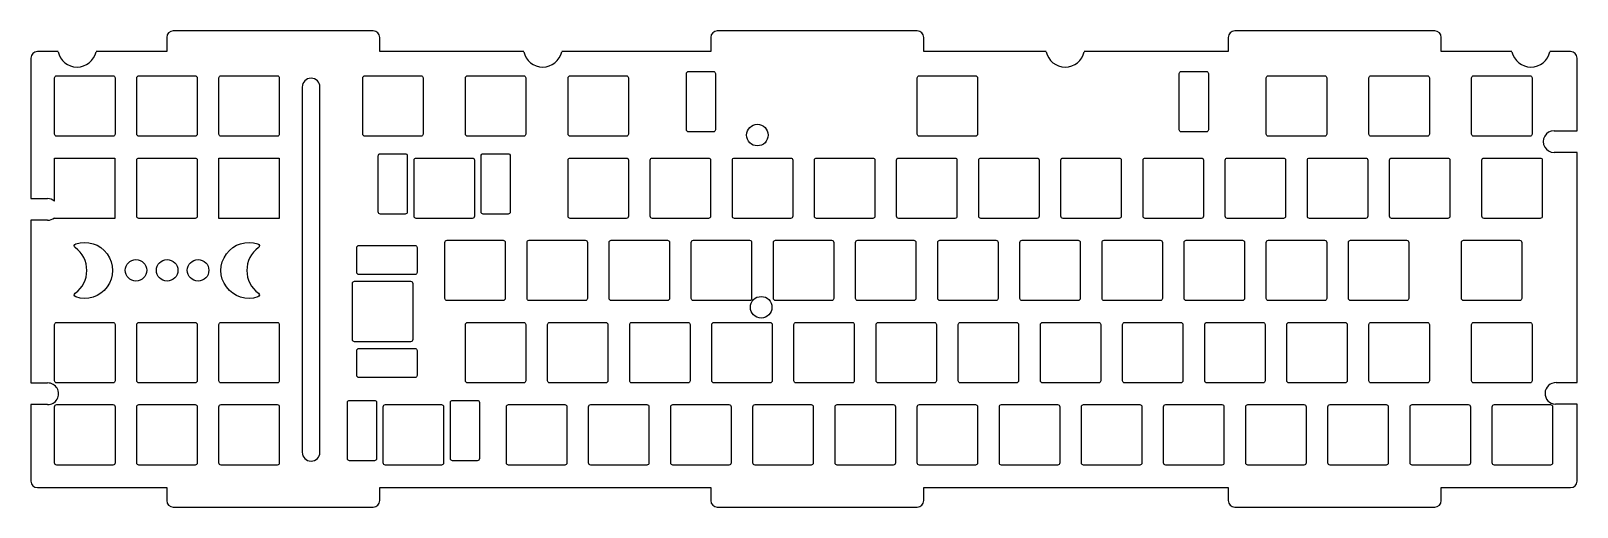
# Model space of a CAD drawing. Header units: millimetres. Extents: x -360 to -2, y -107 to 3.
import ezdxf

# ---------------------------------------------------------------- set-up
doc = ezdxf.new("R2010")
doc.units = ezdxf.units.MM
doc.layers.get('0').update_dxf_attribs({"linetype": 'CONTINUOUS'})

msp = doc.modelspace()

# ---------------------------------------------------------------- linework, layer by layer
for p, q in [((-328.87, 1.36), (-328.87, -1.94)), ((-328.87, 1.36), (-328.87, -1.94)), ((-280.97, 2.86), (-327.37, 2.86)), ((-280.97, 2.86), (-327.37, 2.86)), ((-279.47, -1.94), (-279.47, 1.36)), ((-279.47, -1.94), (-279.47, 1.36)), ((-202.7, 1.36), (-202.7, -1.94)), ((-202.7, 1.36), (-202.7, -1.94)), ((-154.8, 2.86), (-201.2, 2.86)), ((-154.8, 2.86), (-201.2, 2.86)), ((-153.3, -1.94), (-153.3, 1.36)), ((-153.3, -1.94), (-153.3, 1.36)), ((-82.7, 1.36), (-82.7, -1.94)), ((-82.7, 1.36), (-82.7, -1.94)), ((-34.8, 2.86), (-81.2, 2.86)), ((-34.8, 2.86), (-81.2, 2.86)), ((-33.3, -1.94), (-33.3, 1.36)), ((-33.3, -1.94), (-33.3, 1.36)), ((-360.37, -3.44), (-360.37, -36)), ((-360.37, -3.44), (-360.37, -36)), ((-354.07, -1.94), (-358.87, -1.94)), ((-354.07, -1.94), (-358.87, -1.94)), ((-328.87, -1.94), (-345.26, -1.94)), ((-328.87, -1.94), (-345.26, -1.94)), ((-246.07, -1.94), (-279.47, -1.94)), ((-246.07, -1.94), (-279.47, -1.94)), ((-202.7, -1.94), (-237.26, -1.94)), ((-202.7, -1.94), (-237.26, -1.94)), ((-124.9, -1.94), (-153.3, -1.94)), ((-124.9, -1.94), (-153.3, -1.94)), ((-82.7, -1.94), (-116.09, -1.94)), ((-82.7, -1.94), (-116.09, -1.94)), ((-16.9, -1.94), (-33.3, -1.94)), ((-16.9, -1.94), (-33.3, -1.94)), ((-3.3, -1.94), (-8.09, -1.94)), ((-3.3, -1.94), (-8.09, -1.94)), ((-1.8, -20.28), (-1.8, -3.44)), ((-1.8, -20.28), (-1.8, -3.44)), ((-208.36, -20.03), (-208.36, -7.03)), ((-208.36, -20.03), (-208.36, -7.03)), ((-207.86, -6.53), (-202.11, -6.53)), ((-207.86, -6.53), (-202.11, -6.53)), ((-201.61, -7.03), (-201.61, -20.03)), ((-201.61, -7.03), (-201.61, -20.03)), ((-94.06, -20.03), (-94.06, -7.03)), ((-94.06, -20.03), (-94.06, -7.03)), ((-93.56, -6.53), (-87.81, -6.53)), ((-93.56, -6.53), (-87.81, -6.53)), ((-87.31, -7.03), (-87.31, -20.03)), ((-87.31, -7.03), (-87.31, -20.03)), ((-354.86, -21.03), (-354.86, -8.03)), ((-354.86, -21.03), (-354.86, -8.03)), ((-354.36, -7.53), (-341.36, -7.53)), ((-354.36, -7.53), (-341.36, -7.53)), ((-340.86, -8.03), (-340.86, -21.03)), ((-340.86, -8.03), (-340.86, -21.03)), ((-335.81, -21.03), (-335.81, -8.03)), ((-335.81, -21.03), (-335.81, -8.03)), ((-335.31, -7.53), (-322.31, -7.53)), ((-335.31, -7.53), (-322.31, -7.53)), ((-321.81, -8.03), (-321.81, -21.03)), ((-321.81, -8.03), (-321.81, -21.03)), ((-316.76, -21.03), (-316.76, -8.03)), ((-316.76, -21.03), (-316.76, -8.03)), ((-316.26, -7.53), (-303.26, -7.53)), ((-316.26, -7.53), (-303.26, -7.53)), ((-302.76, -8.03), (-302.76, -21.03)), ((-302.76, -8.03), (-302.76, -21.03)), ((-283.42, -21.03), (-283.42, -8.03)), ((-283.42, -21.03), (-283.42, -8.03)), ((-282.92, -7.53), (-269.92, -7.53)), ((-282.92, -7.53), (-269.92, -7.53)), ((-269.42, -8.03), (-269.42, -21.03)), ((-269.42, -8.03), (-269.42, -21.03)), ((-259.61, -21.03), (-259.61, -8.03)), ((-259.61, -21.03), (-259.61, -8.03)), ((-259.11, -7.53), (-246.11, -7.53)), ((-259.11, -7.53), (-246.11, -7.53)), ((-245.61, -8.03), (-245.61, -21.03)), ((-245.61, -8.03), (-245.61, -21.03)), ((-235.8, -21.03), (-235.8, -8.03)), ((-235.8, -21.03), (-235.8, -8.03)), ((-235.3, -7.53), (-222.3, -7.53)), ((-235.3, -7.53), (-222.3, -7.53)), ((-221.8, -8.03), (-221.8, -21.03)), ((-221.8, -8.03), (-221.8, -21.03)), ((-154.83, -21.03), (-154.83, -8.03)), ((-154.83, -21.03), (-154.83, -8.03)), ((-154.33, -7.53), (-141.33, -7.53)), ((-154.33, -7.53), (-141.33, -7.53)), ((-140.83, -8.03), (-140.83, -21.03)), ((-140.83, -8.03), (-140.83, -21.03)), ((-73.87, -21.03), (-73.87, -8.03)), ((-73.87, -21.03), (-73.87, -8.03)), ((-73.37, -7.53), (-60.37, -7.53)), ((-73.37, -7.53), (-60.37, -7.53)), ((-59.87, -8.03), (-59.87, -21.03)), ((-59.87, -8.03), (-59.87, -21.03)), ((-50.06, -21.03), (-50.06, -8.03)), ((-50.06, -21.03), (-50.06, -8.03)), ((-49.56, -7.53), (-36.56, -7.53)), ((-49.56, -7.53), (-36.56, -7.53)), ((-36.06, -8.03), (-36.06, -21.03)), ((-36.06, -8.03), (-36.06, -21.03)), ((-26.25, -21.03), (-26.25, -8.03)), ((-26.25, -21.03), (-26.25, -8.03)), ((-25.75, -7.53), (-12.75, -7.53)), ((-25.75, -7.53), (-12.75, -7.53)), ((-12.25, -8.03), (-12.25, -21.03)), ((-12.25, -8.03), (-12.25, -21.03)), ((-202.11, -20.53), (-207.86, -20.53)), ((-202.11, -20.53), (-207.86, -20.53)), ((-87.81, -20.53), (-93.56, -20.53)), ((-87.81, -20.53), (-93.56, -20.53)), ((-7.14, -20.28), (-1.8, -20.28)), ((-7.14, -20.28), (-1.8, -20.28)), ((-341.36, -21.53), (-354.36, -21.53)), ((-341.36, -21.53), (-354.36, -21.53)), ((-322.31, -21.53), (-335.31, -21.53)), ((-322.31, -21.53), (-335.31, -21.53)), ((-303.26, -21.53), (-316.26, -21.53)), ((-303.26, -21.53), (-316.26, -21.53)), ((-269.92, -21.53), (-282.92, -21.53)), ((-269.92, -21.53), (-282.92, -21.53)), ((-246.11, -21.53), (-259.11, -21.53)), ((-246.11, -21.53), (-259.11, -21.53)), ((-222.3, -21.53), (-235.3, -21.53)), ((-222.3, -21.53), (-235.3, -21.53)), ((-141.33, -21.53), (-154.33, -21.53)), ((-141.33, -21.53), (-154.33, -21.53)), ((-60.37, -21.53), (-73.37, -21.53)), ((-60.37, -21.53), (-73.37, -21.53)), ((-36.56, -21.53), (-49.56, -21.53)), ((-36.56, -21.53), (-49.56, -21.53)), ((-12.75, -21.53), (-25.75, -21.53)), ((-12.75, -21.53), (-25.75, -21.53)), ((-354.9, -36.58), (-354.9, -26.58)), ((-354.9, -26.58), (-340.9, -26.58)), ((-354.9, -36.58), (-354.9, -26.58)), ((-354.9, -26.58), (-340.9, -26.58)), ((-340.9, -26.58), (-340.9, -40.58)), ((-340.9, -26.58), (-340.9, -40.58)), ((-335.81, -40.08), (-335.81, -27.08)), ((-335.81, -40.08), (-335.81, -27.08)), ((-335.31, -26.58), (-322.31, -26.58)), ((-335.31, -26.58), (-322.31, -26.58)), ((-321.81, -27.08), (-321.81, -40.08)), ((-321.81, -27.08), (-321.81, -40.08)), ((-279.83, -39.08), (-279.83, -26.08)), ((-279.83, -39.08), (-279.83, -26.08)), ((-279.33, -25.58), (-273.58, -25.58)), ((-279.33, -25.58), (-273.58, -25.58)), ((-273.08, -26.08), (-273.08, -39.08)), ((-273.08, -26.08), (-273.08, -39.08)), ((-271.51, -40.08), (-271.51, -27.08)), ((-271.51, -40.08), (-271.51, -27.08)), ((-271.01, -26.58), (-258.01, -26.58)), ((-271.01, -26.58), (-258.01, -26.58)), ((-257.51, -27.08), (-257.51, -40.08)), ((-257.51, -27.08), (-257.51, -40.08)), ((-255.95, -39.08), (-255.95, -26.08)), ((-255.95, -39.08), (-255.95, -26.08)), ((-255.45, -25.58), (-249.7, -25.58)), ((-255.45, -25.58), (-249.7, -25.58)), ((-249.2, -26.08), (-249.2, -39.08)), ((-249.2, -26.08), (-249.2, -39.08)), ((-235.8, -40.08), (-235.8, -27.08)), ((-235.8, -40.08), (-235.8, -27.08)), ((-235.3, -26.58), (-222.3, -26.58)), ((-235.3, -26.58), (-222.3, -26.58)), ((-221.8, -27.08), (-221.8, -40.08)), ((-221.8, -27.08), (-221.8, -40.08)), ((-216.75, -40.08), (-216.75, -27.08)), ((-216.75, -40.08), (-216.75, -27.08)), ((-216.25, -26.58), (-203.25, -26.58)), ((-216.25, -26.58), (-203.25, -26.58)), ((-202.75, -27.08), (-202.75, -40.08)), ((-202.75, -27.08), (-202.75, -40.08)), ((-197.7, -40.08), (-197.7, -27.08)), ((-197.7, -40.08), (-197.7, -27.08)), ((-197.2, -26.58), (-184.2, -26.58)), ((-197.2, -26.58), (-184.2, -26.58)), ((-183.7, -27.08), (-183.7, -40.08)), ((-183.7, -27.08), (-183.7, -40.08)), ((-178.65, -40.08), (-178.65, -27.08)), ((-178.65, -40.08), (-178.65, -27.08)), ((-178.15, -26.58), (-165.15, -26.58)), ((-178.15, -26.58), (-165.15, -26.58)), ((-164.65, -27.08), (-164.65, -40.08)), ((-164.65, -27.08), (-164.65, -40.08)), ((-159.6, -40.08), (-159.6, -27.08)), ((-159.6, -40.08), (-159.6, -27.08)), ((-159.1, -26.58), (-146.1, -26.58)), ((-159.1, -26.58), (-146.1, -26.58)), ((-145.6, -27.08), (-145.6, -40.08)), ((-145.6, -27.08), (-145.6, -40.08)), ((-140.55, -40.08), (-140.55, -27.08)), ((-140.55, -40.08), (-140.55, -27.08)), ((-140.05, -26.58), (-127.05, -26.58)), ((-140.05, -26.58), (-127.05, -26.58)), ((-126.55, -27.08), (-126.55, -40.08)), ((-126.55, -27.08), (-126.55, -40.08)), ((-121.5, -40.08), (-121.5, -27.08)), ((-121.5, -40.08), (-121.5, -27.08)), ((-121, -26.58), (-108, -26.58)), ((-121, -26.58), (-108, -26.58)), ((-107.5, -27.08), (-107.5, -40.08)), ((-107.5, -27.08), (-107.5, -40.08)), ((-102.45, -40.08), (-102.45, -27.08)), ((-102.45, -40.08), (-102.45, -27.08)), ((-101.95, -26.58), (-88.95, -26.58)), ((-101.95, -26.58), (-88.95, -26.58)), ((-88.45, -27.08), (-88.45, -40.08)), ((-88.45, -27.08), (-88.45, -40.08)), ((-83.4, -40.08), (-83.4, -27.08)), ((-83.4, -40.08), (-83.4, -27.08)), ((-82.9, -26.58), (-69.9, -26.58)), ((-82.9, -26.58), (-69.9, -26.58)), ((-69.4, -27.08), (-69.4, -40.08)), ((-69.4, -27.08), (-69.4, -40.08)), ((-64.35, -40.08), (-64.35, -27.08)), ((-64.35, -40.08), (-64.35, -27.08)), ((-63.85, -26.58), (-50.85, -26.58)), ((-63.85, -26.58), (-50.85, -26.58)), ((-50.35, -27.08), (-50.35, -40.08)), ((-50.35, -27.08), (-50.35, -40.08)), ((-45.3, -40.08), (-45.3, -27.08)), ((-45.3, -40.08), (-45.3, -27.08)), ((-44.8, -26.58), (-31.8, -26.58)), ((-44.8, -26.58), (-31.8, -26.58)), ((-31.3, -27.08), (-31.3, -40.08)), ((-31.3, -27.08), (-31.3, -40.08)), ((-23.86, -40.08), (-23.86, -27.08)), ((-23.86, -40.08), (-23.86, -27.08)), ((-23.36, -26.58), (-10.36, -26.58)), ((-23.36, -26.58), (-10.36, -26.58)), ((-9.86, -27.08), (-9.86, -40.08)), ((-9.86, -27.08), (-9.86, -40.08)), ((-1.8, -25.28), (-7.14, -25.28)), ((-1.8, -25.28), (-7.14, -25.28)), ((-1.8, -78.63), (-1.8, -25.28)), ((-1.8, -78.63), (-1.8, -25.28)), ((-360.37, -36), (-356.52, -36)), ((-360.37, -36), (-356.52, -36)), ((-356.52, -41), (-360.37, -41)), ((-360.37, -41), (-360.37, -78.71)), ((-356.52, -41), (-360.37, -41)), ((-360.37, -41), (-360.37, -78.71)), ((-354.9, -40.58), (-354.9, -40.42)), ((-354.9, -40.58), (-354.9, -40.42)), ((-340.9, -40.58), (-354.9, -40.58)), ((-340.9, -40.58), (-354.9, -40.58)), ((-322.31, -40.58), (-335.31, -40.58)), ((-322.31, -40.58), (-335.31, -40.58)), ((-273.58, -39.58), (-279.33, -39.58)), ((-273.58, -39.58), (-279.33, -39.58)), ((-258.01, -40.58), (-271.01, -40.58)), ((-258.01, -40.58), (-271.01, -40.58)), ((-249.7, -39.58), (-255.45, -39.58)), ((-249.7, -39.58), (-255.45, -39.58)), ((-222.3, -40.58), (-235.3, -40.58)), ((-222.3, -40.58), (-235.3, -40.58)), ((-203.25, -40.58), (-216.25, -40.58)), ((-203.25, -40.58), (-216.25, -40.58)), ((-184.2, -40.58), (-197.2, -40.58)), ((-184.2, -40.58), (-197.2, -40.58)), ((-165.15, -40.58), (-178.15, -40.58)), ((-165.15, -40.58), (-178.15, -40.58)), ((-146.1, -40.58), (-159.1, -40.58)), ((-146.1, -40.58), (-159.1, -40.58)), ((-127.05, -40.58), (-140.05, -40.58)), ((-127.05, -40.58), (-140.05, -40.58)), ((-108, -40.58), (-121, -40.58)), ((-108, -40.58), (-121, -40.58)), ((-88.95, -40.58), (-101.95, -40.58)), ((-88.95, -40.58), (-101.95, -40.58)), ((-69.9, -40.58), (-82.9, -40.58)), ((-69.9, -40.58), (-82.9, -40.58)), ((-50.85, -40.58), (-63.85, -40.58)), ((-50.85, -40.58), (-63.85, -40.58)), ((-31.8, -40.58), (-44.8, -40.58)), ((-31.8, -40.58), (-44.8, -40.58)), ((-10.36, -40.58), (-23.36, -40.58)), ((-10.36, -40.58), (-23.36, -40.58)), ((-264.37, -59.13), (-264.37, -46.13)), ((-264.37, -59.13), (-264.37, -46.13)), ((-263.87, -45.63), (-250.87, -45.63)), ((-263.87, -45.63), (-250.87, -45.63)), ((-250.37, -46.13), (-250.37, -59.13)), ((-250.37, -46.13), (-250.37, -59.13)), ((-245.32, -59.13), (-245.32, -46.13)), ((-245.32, -59.13), (-245.32, -46.13)), ((-244.82, -45.63), (-231.82, -45.63)), ((-244.82, -45.63), (-231.82, -45.63)), ((-231.32, -46.13), (-231.32, -59.13)), ((-231.32, -46.13), (-231.32, -59.13)), ((-226.27, -59.13), (-226.27, -46.13)), ((-226.27, -59.13), (-226.27, -46.13)), ((-225.77, -45.63), (-212.77, -45.63)), ((-225.77, -45.63), (-212.77, -45.63)), ((-212.27, -46.13), (-212.27, -59.13)), ((-212.27, -46.13), (-212.27, -59.13)), ((-207.22, -59.13), (-207.22, -46.13)), ((-207.22, -59.13), (-207.22, -46.13)), ((-206.72, -45.63), (-193.72, -45.63)), ((-206.72, -45.63), (-193.72, -45.63)), ((-193.22, -46.13), (-193.22, -59.13)), ((-193.22, -46.13), (-193.22, -59.13)), ((-188.17, -59.13), (-188.17, -46.13)), ((-188.17, -59.13), (-188.17, -46.13)), ((-187.67, -45.63), (-174.67, -45.63)), ((-187.67, -45.63), (-174.67, -45.63)), ((-174.17, -46.13), (-174.17, -59.13)), ((-174.17, -46.13), (-174.17, -59.13)), ((-169.12, -59.13), (-169.12, -46.13)), ((-169.12, -59.13), (-169.12, -46.13)), ((-168.62, -45.63), (-155.62, -45.63)), ((-168.62, -45.63), (-155.62, -45.63)), ((-155.12, -46.13), (-155.12, -59.13)), ((-155.12, -46.13), (-155.12, -59.13)), ((-150.07, -59.13), (-150.07, -46.13)), ((-150.07, -59.13), (-150.07, -46.13)), ((-149.57, -45.63), (-136.57, -45.63)), ((-149.57, -45.63), (-136.57, -45.63)), ((-136.07, -46.13), (-136.07, -59.13)), ((-136.07, -46.13), (-136.07, -59.13)), ((-131.02, -59.13), (-131.02, -46.13)), ((-131.02, -59.13), (-131.02, -46.13)), ((-130.52, -45.63), (-117.52, -45.63)), ((-130.52, -45.63), (-117.52, -45.63)), ((-117.02, -46.13), (-117.02, -59.13)), ((-117.02, -46.13), (-117.02, -59.13)), ((-111.97, -59.13), (-111.97, -46.13)), ((-111.97, -59.13), (-111.97, -46.13)), ((-111.47, -45.63), (-98.47, -45.63)), ((-111.47, -45.63), (-98.47, -45.63)), ((-97.97, -46.13), (-97.97, -59.13)), ((-97.97, -46.13), (-97.97, -59.13)), ((-92.92, -59.13), (-92.92, -46.13)), ((-92.92, -59.13), (-92.92, -46.13)), ((-92.42, -45.63), (-79.42, -45.63)), ((-92.42, -45.63), (-79.42, -45.63)), ((-78.92, -46.13), (-78.92, -59.13)), ((-78.92, -46.13), (-78.92, -59.13)), ((-73.87, -59.13), (-73.87, -46.13)), ((-73.87, -59.13), (-73.87, -46.13)), ((-73.37, -45.63), (-60.37, -45.63)), ((-73.37, -45.63), (-60.37, -45.63)), ((-59.87, -46.13), (-59.87, -59.13)), ((-59.87, -46.13), (-59.87, -59.13)), ((-54.82, -59.13), (-54.82, -46.13)), ((-54.82, -59.13), (-54.82, -46.13)), ((-54.32, -45.63), (-41.32, -45.63)), ((-54.32, -45.63), (-41.32, -45.63)), ((-40.82, -46.13), (-40.82, -59.13)), ((-40.82, -46.13), (-40.82, -59.13)), ((-28.63, -59.13), (-28.63, -46.13)), ((-28.63, -59.13), (-28.63, -46.13)), ((-28.13, -45.63), (-15.13, -45.63)), ((-28.13, -45.63), (-15.13, -45.63)), ((-14.63, -46.13), (-14.63, -59.13)), ((-14.63, -46.13), (-14.63, -59.13)), ((-284.8, -53.09), (-284.8, -47.34)), ((-284.8, -53.09), (-284.8, -47.34)), ((-284.3, -46.84), (-271.3, -46.84)), ((-284.3, -46.84), (-271.3, -46.84)), ((-270.8, -47.34), (-270.8, -53.09)), ((-270.8, -47.34), (-270.8, -53.09)), ((-271.3, -53.59), (-284.3, -53.59)), ((-271.3, -53.59), (-284.3, -53.59)), ((-285.8, -68.65), (-285.8, -55.65)), ((-285.8, -68.65), (-285.8, -55.65)), ((-285.3, -55.15), (-272.3, -55.15)), ((-285.3, -55.15), (-272.3, -55.15)), ((-271.8, -55.65), (-271.8, -68.65)), ((-271.8, -55.65), (-271.8, -68.65)), ((-250.87, -59.63), (-263.87, -59.63)), ((-250.87, -59.63), (-263.87, -59.63)), ((-231.82, -59.63), (-244.82, -59.63)), ((-231.82, -59.63), (-244.82, -59.63)), ((-212.77, -59.63), (-225.77, -59.63)), ((-212.77, -59.63), (-225.77, -59.63)), ((-193.72, -59.63), (-206.72, -59.63)), ((-193.72, -59.63), (-206.72, -59.63)), ((-174.67, -59.63), (-187.67, -59.63)), ((-174.67, -59.63), (-187.67, -59.63)), ((-155.62, -59.63), (-168.62, -59.63)), ((-155.62, -59.63), (-168.62, -59.63)), ((-136.57, -59.63), (-149.57, -59.63)), ((-136.57, -59.63), (-149.57, -59.63)), ((-117.52, -59.63), (-130.52, -59.63)), ((-117.52, -59.63), (-130.52, -59.63)), ((-98.47, -59.63), (-111.47, -59.63)), ((-98.47, -59.63), (-111.47, -59.63)), ((-79.42, -59.63), (-92.42, -59.63)), ((-79.42, -59.63), (-92.42, -59.63)), ((-60.37, -59.63), (-73.37, -59.63)), ((-60.37, -59.63), (-73.37, -59.63)), ((-41.32, -59.63), (-54.32, -59.63)), ((-41.32, -59.63), (-54.32, -59.63)), ((-15.13, -59.63), (-28.13, -59.63)), ((-15.13, -59.63), (-28.13, -59.63)), ((-354.86, -78.18), (-354.86, -65.18)), ((-354.86, -78.18), (-354.86, -65.18)), ((-354.36, -64.68), (-341.36, -64.68)), ((-354.36, -64.68), (-341.36, -64.68)), ((-340.86, -65.18), (-340.86, -78.18)), ((-340.86, -65.18), (-340.86, -78.18)), ((-335.81, -78.18), (-335.81, -65.18)), ((-335.81, -78.18), (-335.81, -65.18)), ((-335.31, -64.68), (-322.31, -64.68)), ((-335.31, -64.68), (-322.31, -64.68)), ((-321.81, -65.18), (-321.81, -78.18)), ((-321.81, -65.18), (-321.81, -78.18)), ((-316.76, -78.18), (-316.76, -65.18)), ((-316.76, -78.18), (-316.76, -65.18)), ((-316.26, -64.68), (-303.26, -64.68)), ((-316.26, -64.68), (-303.26, -64.68)), ((-302.76, -65.18), (-302.76, -78.18)), ((-302.76, -65.18), (-302.76, -78.18)), ((-259.61, -78.18), (-259.61, -65.18)), ((-259.61, -78.18), (-259.61, -65.18)), ((-259.11, -64.68), (-246.11, -64.68)), ((-259.11, -64.68), (-246.11, -64.68)), ((-245.61, -65.18), (-245.61, -78.18)), ((-245.61, -65.18), (-245.61, -78.18)), ((-240.56, -78.18), (-240.56, -65.18)), ((-240.56, -78.18), (-240.56, -65.18)), ((-240.06, -64.68), (-227.06, -64.68)), ((-240.06, -64.68), (-227.06, -64.68)), ((-226.56, -65.18), (-226.56, -78.18)), ((-226.56, -65.18), (-226.56, -78.18)), ((-221.51, -78.18), (-221.51, -65.18)), ((-221.51, -78.18), (-221.51, -65.18)), ((-221.01, -64.68), (-208.01, -64.68)), ((-221.01, -64.68), (-208.01, -64.68)), ((-207.51, -65.18), (-207.51, -78.18)), ((-207.51, -65.18), (-207.51, -78.18)), ((-202.46, -78.18), (-202.46, -65.18)), ((-202.46, -78.18), (-202.46, -65.18)), ((-201.96, -64.68), (-188.96, -64.68)), ((-201.96, -64.68), (-188.96, -64.68)), ((-188.46, -65.18), (-188.46, -78.18)), ((-188.46, -65.18), (-188.46, -78.18)), ((-183.41, -78.18), (-183.41, -65.18)), ((-183.41, -78.18), (-183.41, -65.18)), ((-182.91, -64.68), (-169.91, -64.68)), ((-182.91, -64.68), (-169.91, -64.68)), ((-169.41, -65.18), (-169.41, -78.18)), ((-169.41, -65.18), (-169.41, -78.18)), ((-164.36, -78.18), (-164.36, -65.18)), ((-164.36, -78.18), (-164.36, -65.18)), ((-163.86, -64.68), (-150.86, -64.68)), ((-163.86, -64.68), (-150.86, -64.68)), ((-150.36, -65.18), (-150.36, -78.18)), ((-150.36, -65.18), (-150.36, -78.18)), ((-145.31, -78.18), (-145.31, -65.18)), ((-145.31, -78.18), (-145.31, -65.18)), ((-144.81, -64.68), (-131.81, -64.68)), ((-144.81, -64.68), (-131.81, -64.68)), ((-131.31, -65.18), (-131.31, -78.18)), ((-131.31, -65.18), (-131.31, -78.18)), ((-126.26, -78.18), (-126.26, -65.18)), ((-126.26, -78.18), (-126.26, -65.18)), ((-125.76, -64.68), (-112.76, -64.68)), ((-125.76, -64.68), (-112.76, -64.68)), ((-112.26, -65.18), (-112.26, -78.18)), ((-112.26, -65.18), (-112.26, -78.18)), ((-107.21, -78.18), (-107.21, -65.18)), ((-107.21, -78.18), (-107.21, -65.18)), ((-106.71, -64.68), (-93.71, -64.68)), ((-106.71, -64.68), (-93.71, -64.68)), ((-93.21, -65.18), (-93.21, -78.18)), ((-93.21, -65.18), (-93.21, -78.18)), ((-88.16, -78.18), (-88.16, -65.18)), ((-88.16, -78.18), (-88.16, -65.18)), ((-87.66, -64.68), (-74.66, -64.68)), ((-87.66, -64.68), (-74.66, -64.68)), ((-74.16, -65.18), (-74.16, -78.18)), ((-74.16, -65.18), (-74.16, -78.18)), ((-69.11, -78.18), (-69.11, -65.18)), ((-69.11, -78.18), (-69.11, -65.18)), ((-68.61, -64.68), (-55.61, -64.68)), ((-68.61, -64.68), (-55.61, -64.68)), ((-55.11, -65.18), (-55.11, -78.18)), ((-55.11, -65.18), (-55.11, -78.18)), ((-50.06, -78.18), (-50.06, -65.18)), ((-50.06, -78.18), (-50.06, -65.18)), ((-49.56, -64.68), (-36.56, -64.68)), ((-49.56, -64.68), (-36.56, -64.68)), ((-36.06, -65.18), (-36.06, -78.18)), ((-36.06, -65.18), (-36.06, -78.18)), ((-26.25, -78.18), (-26.25, -65.18)), ((-26.25, -78.18), (-26.25, -65.18)), ((-25.75, -64.68), (-12.75, -64.68)), ((-25.75, -64.68), (-12.75, -64.68)), ((-12.25, -65.18), (-12.25, -78.18)), ((-12.25, -65.18), (-12.25, -78.18)), ((-272.3, -69.15), (-285.3, -69.15)), ((-272.3, -69.15), (-285.3, -69.15)), ((-284.8, -76.96), (-284.8, -71.21)), ((-284.8, -76.96), (-284.8, -71.21)), ((-284.3, -70.71), (-271.3, -70.71)), ((-284.3, -70.71), (-271.3, -70.71)), ((-270.8, -71.21), (-270.8, -76.96)), ((-270.8, -71.21), (-270.8, -76.96)), ((-360.37, -78.71), (-356.5, -78.71)), ((-360.37, -78.71), (-356.5, -78.71)), ((-341.36, -78.68), (-354.36, -78.68)), ((-341.36, -78.68), (-354.36, -78.68)), ((-322.31, -78.68), (-335.31, -78.68)), ((-322.31, -78.68), (-335.31, -78.68)), ((-303.26, -78.68), (-316.26, -78.68)), ((-303.26, -78.68), (-316.26, -78.68)), ((-271.3, -77.46), (-284.3, -77.46)), ((-271.3, -77.46), (-284.3, -77.46)), ((-246.11, -78.68), (-259.11, -78.68)), ((-246.11, -78.68), (-259.11, -78.68)), ((-227.06, -78.68), (-240.06, -78.68)), ((-227.06, -78.68), (-240.06, -78.68)), ((-208.01, -78.68), (-221.01, -78.68)), ((-208.01, -78.68), (-221.01, -78.68)), ((-188.96, -78.68), (-201.96, -78.68)), ((-188.96, -78.68), (-201.96, -78.68)), ((-169.91, -78.68), (-182.91, -78.68)), ((-169.91, -78.68), (-182.91, -78.68)), ((-150.86, -78.68), (-163.86, -78.68)), ((-150.86, -78.68), (-163.86, -78.68)), ((-131.81, -78.68), (-144.81, -78.68)), ((-131.81, -78.68), (-144.81, -78.68)), ((-112.76, -78.68), (-125.76, -78.68)), ((-112.76, -78.68), (-125.76, -78.68)), ((-93.71, -78.68), (-106.71, -78.68)), ((-93.71, -78.68), (-106.71, -78.68)), ((-74.66, -78.68), (-87.66, -78.68)), ((-74.66, -78.68), (-87.66, -78.68)), ((-55.61, -78.68), (-68.61, -78.68)), ((-55.61, -78.68), (-68.61, -78.68)), ((-36.56, -78.68), (-49.56, -78.68)), ((-36.56, -78.68), (-49.56, -78.68)), ((-12.75, -78.68), (-25.75, -78.68)), ((-12.75, -78.68), (-25.75, -78.68)), ((-6.64, -78.63), (-1.8, -78.63)), ((-6.64, -78.63), (-1.8, -78.63)), ((-356.5, -83.71), (-360.37, -83.71)), ((-360.37, -83.71), (-360.37, -101.46)), ((-356.5, -83.71), (-360.37, -83.71)), ((-360.37, -83.71), (-360.37, -101.46)), ((-354.86, -97.23), (-354.86, -84.23)), ((-354.86, -97.23), (-354.86, -84.23)), ((-354.36, -83.73), (-341.36, -83.73)), ((-354.36, -83.73), (-341.36, -83.73)), ((-340.86, -84.23), (-340.86, -97.23)), ((-340.86, -84.23), (-340.86, -97.23)), ((-335.81, -97.23), (-335.81, -84.23)), ((-335.81, -97.23), (-335.81, -84.23)), ((-335.31, -83.73), (-322.31, -83.73)), ((-335.31, -83.73), (-322.31, -83.73)), ((-321.81, -84.23), (-321.81, -97.23)), ((-321.81, -84.23), (-321.81, -97.23)), ((-316.76, -97.23), (-316.76, -84.23)), ((-316.76, -97.23), (-316.76, -84.23)), ((-316.26, -83.73), (-303.26, -83.73)), ((-316.26, -83.73), (-303.26, -83.73)), ((-302.76, -84.23), (-302.76, -97.23)), ((-302.76, -84.23), (-302.76, -97.23)), ((-286.97, -96.23), (-286.97, -83.23)), ((-286.97, -96.23), (-286.97, -83.23)), ((-286.47, -82.73), (-280.72, -82.73)), ((-286.47, -82.73), (-280.72, -82.73)), ((-280.22, -83.23), (-280.22, -96.23)), ((-280.22, -83.23), (-280.22, -96.23)), ((-278.66, -97.23), (-278.66, -84.23)), ((-278.66, -97.23), (-278.66, -84.23)), ((-278.16, -83.73), (-265.16, -83.73)), ((-278.16, -83.73), (-265.16, -83.73)), ((-264.66, -84.23), (-264.66, -97.23)), ((-264.66, -84.23), (-264.66, -97.23)), ((-263.09, -96.23), (-263.09, -83.23)), ((-263.09, -96.23), (-263.09, -83.23)), ((-262.59, -82.73), (-256.84, -82.73)), ((-262.59, -82.73), (-256.84, -82.73)), ((-256.34, -83.23), (-256.34, -96.23)), ((-256.34, -83.23), (-256.34, -96.23)), ((-250.08, -97.23), (-250.08, -84.23)), ((-250.08, -97.23), (-250.08, -84.23)), ((-249.58, -83.73), (-236.58, -83.73)), ((-249.58, -83.73), (-236.58, -83.73)), ((-236.08, -84.23), (-236.08, -97.23)), ((-236.08, -84.23), (-236.08, -97.23)), ((-231.03, -97.23), (-231.03, -84.23)), ((-231.03, -97.23), (-231.03, -84.23)), ((-230.53, -83.73), (-217.53, -83.73)), ((-230.53, -83.73), (-217.53, -83.73)), ((-217.03, -84.23), (-217.03, -97.23)), ((-217.03, -84.23), (-217.03, -97.23)), ((-211.98, -97.23), (-211.98, -84.23)), ((-211.98, -97.23), (-211.98, -84.23)), ((-211.48, -83.73), (-198.48, -83.73)), ((-211.48, -83.73), (-198.48, -83.73)), ((-197.98, -84.23), (-197.98, -97.23)), ((-197.98, -84.23), (-197.98, -97.23)), ((-192.93, -97.23), (-192.93, -84.23)), ((-192.93, -97.23), (-192.93, -84.23)), ((-192.43, -83.73), (-179.43, -83.73)), ((-192.43, -83.73), (-179.43, -83.73)), ((-178.93, -84.23), (-178.93, -97.23)), ((-178.93, -84.23), (-178.93, -97.23)), ((-173.88, -97.23), (-173.88, -84.23)), ((-173.88, -97.23), (-173.88, -84.23)), ((-173.38, -83.73), (-160.38, -83.73)), ((-173.38, -83.73), (-160.38, -83.73)), ((-159.88, -84.23), (-159.88, -97.23)), ((-159.88, -84.23), (-159.88, -97.23)), ((-154.83, -97.23), (-154.83, -84.23)), ((-154.83, -97.23), (-154.83, -84.23)), ((-154.33, -83.73), (-141.33, -83.73)), ((-154.33, -83.73), (-141.33, -83.73)), ((-140.83, -84.23), (-140.83, -97.23)), ((-140.83, -84.23), (-140.83, -97.23)), ((-135.78, -97.23), (-135.78, -84.23)), ((-135.78, -97.23), (-135.78, -84.23)), ((-135.28, -83.73), (-122.28, -83.73)), ((-135.28, -83.73), (-122.28, -83.73)), ((-121.78, -84.23), (-121.78, -97.23)), ((-121.78, -84.23), (-121.78, -97.23)), ((-116.73, -97.23), (-116.73, -84.23)), ((-116.73, -97.23), (-116.73, -84.23)), ((-116.23, -83.73), (-103.23, -83.73)), ((-116.23, -83.73), (-103.23, -83.73)), ((-102.73, -84.23), (-102.73, -97.23)), ((-102.73, -84.23), (-102.73, -97.23)), ((-97.68, -97.23), (-97.68, -84.23)), ((-97.68, -97.23), (-97.68, -84.23)), ((-97.18, -83.73), (-84.18, -83.73)), ((-97.18, -83.73), (-84.18, -83.73)), ((-83.68, -84.23), (-83.68, -97.23)), ((-83.68, -84.23), (-83.68, -97.23)), ((-78.63, -97.23), (-78.63, -84.23)), ((-78.63, -97.23), (-78.63, -84.23)), ((-78.13, -83.73), (-65.13, -83.73)), ((-78.13, -83.73), (-65.13, -83.73)), ((-64.63, -84.23), (-64.63, -97.23)), ((-64.63, -84.23), (-64.63, -97.23)), ((-59.58, -97.23), (-59.58, -84.23)), ((-59.58, -97.23), (-59.58, -84.23)), ((-59.08, -83.73), (-46.08, -83.73)), ((-59.08, -83.73), (-46.08, -83.73)), ((-45.58, -84.23), (-45.58, -97.23)), ((-45.58, -84.23), (-45.58, -97.23)), ((-40.53, -97.23), (-40.53, -84.23)), ((-40.53, -97.23), (-40.53, -84.23)), ((-40.03, -83.73), (-27.03, -83.73)), ((-40.03, -83.73), (-27.03, -83.73)), ((-26.53, -84.23), (-26.53, -97.23)), ((-26.53, -84.23), (-26.53, -97.23)), ((-21.48, -97.23), (-21.48, -84.23)), ((-21.48, -97.23), (-21.48, -84.23)), ((-20.98, -83.73), (-7.98, -83.73)), ((-20.98, -83.73), (-7.98, -83.73)), ((-7.48, -84.23), (-7.48, -97.23)), ((-7.48, -84.23), (-7.48, -97.23)), ((-1.8, -83.63), (-6.82, -83.63)), ((-6.82, -83.63), (-6.82, -83.63)), ((-1.8, -83.63), (-6.82, -83.63)), ((-6.82, -83.63), (-6.82, -83.63)), ((-1.8, -101.46), (-1.8, -83.63)), ((-1.8, -101.46), (-1.8, -83.63)), ((-280.72, -96.73), (-286.47, -96.73)), ((-280.72, -96.73), (-286.47, -96.73)), ((-256.84, -96.73), (-262.59, -96.73)), ((-256.84, -96.73), (-262.59, -96.73)), ((-341.36, -97.73), (-354.36, -97.73)), ((-341.36, -97.73), (-354.36, -97.73)), ((-322.31, -97.73), (-335.31, -97.73)), ((-322.31, -97.73), (-335.31, -97.73)), ((-303.26, -97.73), (-316.26, -97.73)), ((-303.26, -97.73), (-316.26, -97.73)), ((-265.16, -97.73), (-278.16, -97.73)), ((-265.16, -97.73), (-278.16, -97.73)), ((-236.58, -97.73), (-249.58, -97.73)), ((-236.58, -97.73), (-249.58, -97.73)), ((-217.53, -97.73), (-230.53, -97.73)), ((-217.53, -97.73), (-230.53, -97.73)), ((-198.48, -97.73), (-211.48, -97.73)), ((-198.48, -97.73), (-211.48, -97.73)), ((-179.43, -97.73), (-192.43, -97.73)), ((-179.43, -97.73), (-192.43, -97.73)), ((-160.38, -97.73), (-173.38, -97.73)), ((-160.38, -97.73), (-173.38, -97.73)), ((-141.33, -97.73), (-154.33, -97.73)), ((-141.33, -97.73), (-154.33, -97.73)), ((-122.28, -97.73), (-135.28, -97.73)), ((-122.28, -97.73), (-135.28, -97.73)), ((-103.23, -97.73), (-116.23, -97.73)), ((-103.23, -97.73), (-116.23, -97.73)), ((-84.18, -97.73), (-97.18, -97.73)), ((-84.18, -97.73), (-97.18, -97.73)), ((-65.13, -97.73), (-78.13, -97.73)), ((-65.13, -97.73), (-78.13, -97.73)), ((-46.08, -97.73), (-59.08, -97.73)), ((-46.08, -97.73), (-59.08, -97.73)), ((-27.03, -97.73), (-40.03, -97.73)), ((-27.03, -97.73), (-40.03, -97.73)), ((-7.98, -97.73), (-20.98, -97.73)), ((-7.98, -97.73), (-20.98, -97.73)), ((-358.87, -102.96), (-328.87, -102.96)), ((-358.87, -102.96), (-328.87, -102.96)), ((-328.87, -102.96), (-328.87, -105.96)), ((-328.87, -102.96), (-328.87, -105.96)), ((-279.47, -105.96), (-279.47, -102.96)), ((-279.47, -102.96), (-202.7, -102.96)), ((-279.47, -105.96), (-279.47, -102.96)), ((-279.47, -102.96), (-202.7, -102.96)), ((-202.7, -102.96), (-202.7, -105.96)), ((-202.7, -102.96), (-202.7, -105.96)), ((-153.3, -105.96), (-153.3, -102.96)), ((-153.3, -102.96), (-82.7, -102.96)), ((-153.3, -105.96), (-153.3, -102.96)), ((-153.3, -102.96), (-82.7, -102.96)), ((-82.7, -102.96), (-82.7, -105.96)), ((-82.7, -102.96), (-82.7, -105.96)), ((-33.3, -105.96), (-33.3, -102.96)), ((-33.3, -102.96), (-3.3, -102.96)), ((-33.3, -105.96), (-33.3, -102.96)), ((-33.3, -102.96), (-3.3, -102.96)), ((-327.37, -107.46), (-280.97, -107.46)), ((-327.37, -107.46), (-280.97, -107.46)), ((-201.2, -107.46), (-154.8, -107.46)), ((-201.2, -107.46), (-154.8, -107.46)), ((-81.2, -107.46), (-34.8, -107.46)), ((-81.2, -107.46), (-34.8, -107.46))]:
    msp.add_line(p, q)
for points in [[(-297.45, -94.76, 1), (-293.33, -94.76), (-293.33, -10.14, 1), (-297.45, -10.14)], [(-297.45, -94.76, 1), (-293.33, -94.76), (-293.33, -10.14, 1), (-297.45, -10.14)], [(-350.11, -57.9, 0.512989), (-350.11, -47.35, -0.610914), (-349.98, -46.47, -1.392399), (-349.98, -58.78, -0.610914)], [(-350.11, -57.9, 0.512989), (-350.11, -47.35, -0.610914), (-349.98, -46.47, -1.392399), (-349.98, -58.78, -0.610914)], [(-307.59, -47.35, 0.512989), (-307.59, -57.9, -0.610914), (-307.72, -58.78, -1.392399), (-307.72, -46.47, -0.610914)], [(-307.59, -47.35, 0.512989), (-307.59, -57.9, -0.610914), (-307.72, -58.78, -1.392399), (-307.72, -46.47, -0.610914)]]:
    msp.add_lwpolyline(points, format="xyb", close=True)
msp.add_lwpolyline([(-302.8, -40.58), (-316.8, -40.58), (-316.8, -26.58), (-302.8, -26.58)], close=True)
msp.add_lwpolyline([(-302.8, -40.58), (-316.8, -40.58), (-316.8, -26.58), (-302.8, -26.58)], close=True)
for centre in [(-191.89, -21.27), (-191.89, -21.27), (-336, -52.6), (-336, -52.6), (-328.78, -52.6), (-328.78, -52.6), (-321.6, -52.6), (-321.6, -52.6), (-191.01, -61.16), (-191.01, -61.16)]:
    msp.add_circle(centre, 2.5)
for centre, radius, start, end in [((-327.37, 1.36), 1.5, 90, 180), ((-327.37, 1.36), 1.5, 90, 180), ((-280.97, 1.36), 1.5, 0, 90), ((-280.97, 1.36), 1.5, 0, 90), ((-201.2, 1.36), 1.5, 90, 180), ((-201.2, 1.36), 1.5, 90, 180), ((-154.8, 1.36), 1.5, 0, 90), ((-154.8, 1.36), 1.5, 0, 90), ((-81.2, 1.36), 1.5, 90, 180), ((-81.2, 1.36), 1.5, 90, 180), ((-34.8, 1.36), 1.5, 0, 90), ((-34.8, 1.36), 1.5, 0, 90), ((-358.87, -3.44), 1.5, 90, 180), ((-358.87, -3.44), 1.5, 90, 180), ((-349.67, -1.02), 4.5, 191.8282, 348.1718), ((-349.67, -1.02), 4.5, 191.8282, 348.1718), ((-241.67, -1.02), 4.5, 191.8282, 348.1718), ((-241.67, -1.02), 4.5, 191.8282, 348.1718), ((-120.5, -1.02), 4.5, 191.8282, 348.1718), ((-120.5, -1.02), 4.5, 191.8282, 348.1718), ((-12.5, -1.02), 4.5, 191.8282, 348.1718), ((-12.5, -1.02), 4.5, 191.8282, 348.1718), ((-3.3, -3.44), 1.5, 0, 90), ((-3.3, -3.44), 1.5, 0, 90), ((-7.14, -22.78), 2.5, 89.9772, 270.0228), ((-7.14, -22.78), 2.5, 89.9772, 270.0228), ((-356.5, -38.5), 2.5, 50.2379, 90.4831), ((-356.5, -38.5), 2.5, 50.2379, 90.4831), ((-356.5, -38.5), 2.5, 269.5168, 309.7621), ((-356.5, -38.5), 2.5, 269.5168, 309.7621), ((-356.45, -81.21), 2.5, -91.131, 91.1292), ((-356.45, -81.21), 2.5, -91.131, 91.1292), ((-6.73, -81.13), 2.5, 87.9792, 267.9792), ((-6.73, -81.13), 2.5, 87.9792, 267.9792), ((-358.87, -101.46), 1.5, 180, 270), ((-358.87, -101.46), 1.5, 180, 270), ((-3.3, -101.46), 1.5, -90, 0), ((-3.3, -101.46), 1.5, -90, 0), ((-327.37, -105.96), 1.5, 180, 270), ((-327.37, -105.96), 1.5, 180, 270), ((-280.97, -105.96), 1.5, -90, 0), ((-280.97, -105.96), 1.5, -90, 0), ((-201.2, -105.96), 1.5, 180, 270), ((-201.2, -105.96), 1.5, 180, 270), ((-154.8, -105.96), 1.5, -90, 0), ((-154.8, -105.96), 1.5, 270, 360), ((-81.2, -105.96), 1.5, 180, 270), ((-81.2, -105.96), 1.5, 180, 270), ((-34.8, -105.96), 1.5, -90, 0), ((-34.8, -105.96), 1.5, 270, 360)]:
    msp.add_arc(centre, radius, start, end)
for points in [[(-208.36, -7.03), (-208.36, -6.75), (-208.13, -6.53), (-207.86, -6.53)], [(-208.36, -7.03), (-208.36, -6.75), (-208.13, -6.53), (-207.86, -6.53)], [(-202.11, -6.53), (-201.83, -6.53), (-201.61, -6.75), (-201.61, -7.03)], [(-202.11, -6.53), (-201.83, -6.53), (-201.61, -6.75), (-201.61, -7.03)], [(-94.06, -7.03), (-94.06, -6.75), (-93.83, -6.53), (-93.56, -6.53)], [(-94.06, -7.03), (-94.06, -6.75), (-93.83, -6.53), (-93.56, -6.53)], [(-87.81, -6.53), (-87.53, -6.53), (-87.31, -6.75), (-87.31, -7.03)], [(-87.81, -6.53), (-87.53, -6.53), (-87.31, -6.75), (-87.31, -7.03)], [(-354.86, -8.03), (-354.86, -7.75), (-354.63, -7.53), (-354.36, -7.53)], [(-354.86, -8.03), (-354.86, -7.75), (-354.63, -7.53), (-354.36, -7.53)], [(-341.36, -7.53), (-341.08, -7.53), (-340.86, -7.75), (-340.86, -8.03)], [(-341.36, -7.53), (-341.08, -7.53), (-340.86, -7.75), (-340.86, -8.03)], [(-335.81, -8.03), (-335.81, -7.75), (-335.58, -7.53), (-335.31, -7.53)], [(-335.81, -8.03), (-335.81, -7.75), (-335.58, -7.53), (-335.31, -7.53)], [(-322.31, -7.53), (-322.03, -7.53), (-321.81, -7.75), (-321.81, -8.03)], [(-322.31, -7.53), (-322.03, -7.53), (-321.81, -7.75), (-321.81, -8.03)], [(-316.76, -8.03), (-316.76, -7.75), (-316.53, -7.53), (-316.26, -7.53)], [(-316.76, -8.03), (-316.76, -7.75), (-316.53, -7.53), (-316.26, -7.53)], [(-303.26, -7.53), (-302.98, -7.53), (-302.76, -7.75), (-302.76, -8.03)], [(-303.26, -7.53), (-302.98, -7.53), (-302.76, -7.75), (-302.76, -8.03)], [(-283.42, -8.03), (-283.42, -7.75), (-283.2, -7.53), (-282.92, -7.53)], [(-283.42, -8.03), (-283.42, -7.75), (-283.2, -7.53), (-282.92, -7.53)], [(-269.92, -7.53), (-269.64, -7.53), (-269.42, -7.75), (-269.42, -8.03)], [(-269.92, -7.53), (-269.64, -7.53), (-269.42, -7.75), (-269.42, -8.03)], [(-259.61, -8.03), (-259.61, -7.75), (-259.38, -7.53), (-259.11, -7.53)], [(-259.61, -8.03), (-259.61, -7.75), (-259.38, -7.53), (-259.11, -7.53)], [(-246.11, -7.53), (-245.83, -7.53), (-245.61, -7.75), (-245.61, -8.03)], [(-246.11, -7.53), (-245.83, -7.53), (-245.61, -7.75), (-245.61, -8.03)], [(-235.8, -8.03), (-235.8, -7.75), (-235.57, -7.53), (-235.3, -7.53)], [(-235.8, -8.03), (-235.8, -7.75), (-235.57, -7.53), (-235.3, -7.53)], [(-222.3, -7.53), (-222.02, -7.53), (-221.8, -7.75), (-221.8, -8.03)], [(-222.3, -7.53), (-222.02, -7.53), (-221.8, -7.75), (-221.8, -8.03)], [(-154.83, -8.03), (-154.83, -7.75), (-154.61, -7.53), (-154.33, -7.53)], [(-154.83, -8.03), (-154.83, -7.75), (-154.61, -7.53), (-154.33, -7.53)], [(-141.33, -7.53), (-141.06, -7.53), (-140.83, -7.75), (-140.83, -8.03)], [(-141.33, -7.53), (-141.06, -7.53), (-140.83, -7.75), (-140.83, -8.03)], [(-73.87, -8.03), (-73.87, -7.75), (-73.65, -7.53), (-73.37, -7.53)], [(-73.87, -8.03), (-73.87, -7.75), (-73.65, -7.53), (-73.37, -7.53)], [(-60.37, -7.53), (-60.09, -7.53), (-59.87, -7.75), (-59.87, -8.03)], [(-60.37, -7.53), (-60.09, -7.53), (-59.87, -7.75), (-59.87, -8.03)], [(-50.06, -8.03), (-50.06, -7.75), (-49.83, -7.53), (-49.56, -7.53)], [(-50.06, -8.03), (-50.06, -7.75), (-49.83, -7.53), (-49.56, -7.53)], [(-36.56, -7.53), (-36.28, -7.53), (-36.06, -7.75), (-36.06, -8.03)], [(-36.56, -7.53), (-36.28, -7.53), (-36.06, -7.75), (-36.06, -8.03)], [(-26.25, -8.03), (-26.25, -7.75), (-26.02, -7.53), (-25.75, -7.53)], [(-26.25, -8.03), (-26.25, -7.75), (-26.02, -7.53), (-25.75, -7.53)], [(-12.75, -7.53), (-12.47, -7.53), (-12.25, -7.75), (-12.25, -8.03)], [(-12.75, -7.53), (-12.47, -7.53), (-12.25, -7.75), (-12.25, -8.03)], [(-354.36, -21.53), (-354.63, -21.53), (-354.86, -21.3), (-354.86, -21.03)], [(-354.36, -21.53), (-354.63, -21.53), (-354.86, -21.3), (-354.86, -21.03)], [(-340.86, -21.03), (-340.86, -21.3), (-341.08, -21.53), (-341.36, -21.53)], [(-340.86, -21.03), (-340.86, -21.3), (-341.08, -21.53), (-341.36, -21.53)], [(-335.31, -21.53), (-335.58, -21.53), (-335.81, -21.3), (-335.81, -21.03)], [(-335.31, -21.53), (-335.58, -21.53), (-335.81, -21.3), (-335.81, -21.03)], [(-321.81, -21.03), (-321.81, -21.3), (-322.03, -21.53), (-322.31, -21.53)], [(-321.81, -21.03), (-321.81, -21.3), (-322.03, -21.53), (-322.31, -21.53)], [(-316.26, -21.53), (-316.53, -21.53), (-316.76, -21.3), (-316.76, -21.03)], [(-316.26, -21.53), (-316.53, -21.53), (-316.76, -21.3), (-316.76, -21.03)], [(-302.76, -21.03), (-302.76, -21.3), (-302.98, -21.53), (-303.26, -21.53)], [(-302.76, -21.03), (-302.76, -21.3), (-302.98, -21.53), (-303.26, -21.53)], [(-282.92, -21.53), (-283.2, -21.53), (-283.42, -21.3), (-283.42, -21.03)], [(-282.92, -21.53), (-283.2, -21.53), (-283.42, -21.3), (-283.42, -21.03)], [(-269.42, -21.03), (-269.42, -21.3), (-269.64, -21.53), (-269.92, -21.53)], [(-269.42, -21.03), (-269.42, -21.3), (-269.64, -21.53), (-269.92, -21.53)], [(-259.11, -21.53), (-259.38, -21.53), (-259.61, -21.3), (-259.61, -21.03)], [(-259.11, -21.53), (-259.38, -21.53), (-259.61, -21.3), (-259.61, -21.03)], [(-245.61, -21.03), (-245.61, -21.3), (-245.83, -21.53), (-246.11, -21.53)], [(-245.61, -21.03), (-245.61, -21.3), (-245.83, -21.53), (-246.11, -21.53)], [(-235.3, -21.53), (-235.57, -21.53), (-235.8, -21.3), (-235.8, -21.03)], [(-235.3, -21.53), (-235.57, -21.53), (-235.8, -21.3), (-235.8, -21.03)], [(-221.8, -21.03), (-221.8, -21.3), (-222.02, -21.53), (-222.3, -21.53)], [(-221.8, -21.03), (-221.8, -21.3), (-222.02, -21.53), (-222.3, -21.53)], [(-207.86, -20.53), (-208.13, -20.53), (-208.36, -20.3), (-208.36, -20.03)], [(-207.86, -20.53), (-208.13, -20.53), (-208.36, -20.3), (-208.36, -20.03)], [(-201.61, -20.03), (-201.61, -20.3), (-201.83, -20.53), (-202.11, -20.53)], [(-201.61, -20.03), (-201.61, -20.3), (-201.83, -20.53), (-202.11, -20.53)], [(-154.33, -21.53), (-154.61, -21.53), (-154.83, -21.3), (-154.83, -21.03)], [(-154.33, -21.53), (-154.61, -21.53), (-154.83, -21.3), (-154.83, -21.03)], [(-140.83, -21.03), (-140.83, -21.3), (-141.06, -21.53), (-141.33, -21.53)], [(-140.83, -21.03), (-140.83, -21.3), (-141.06, -21.53), (-141.33, -21.53)], [(-93.56, -20.53), (-93.83, -20.53), (-94.06, -20.3), (-94.06, -20.03)], [(-93.56, -20.53), (-93.83, -20.53), (-94.06, -20.3), (-94.06, -20.03)], [(-87.31, -20.03), (-87.31, -20.3), (-87.53, -20.53), (-87.81, -20.53)], [(-87.31, -20.03), (-87.31, -20.3), (-87.53, -20.53), (-87.81, -20.53)], [(-73.37, -21.53), (-73.65, -21.53), (-73.87, -21.3), (-73.87, -21.03)], [(-73.37, -21.53), (-73.65, -21.53), (-73.87, -21.3), (-73.87, -21.03)], [(-59.87, -21.03), (-59.87, -21.3), (-60.09, -21.53), (-60.37, -21.53)], [(-59.87, -21.03), (-59.87, -21.3), (-60.09, -21.53), (-60.37, -21.53)], [(-49.56, -21.53), (-49.83, -21.53), (-50.06, -21.3), (-50.06, -21.03)], [(-49.56, -21.53), (-49.83, -21.53), (-50.06, -21.3), (-50.06, -21.03)], [(-36.06, -21.03), (-36.06, -21.3), (-36.28, -21.53), (-36.56, -21.53)], [(-36.06, -21.03), (-36.06, -21.3), (-36.28, -21.53), (-36.56, -21.53)], [(-25.75, -21.53), (-26.02, -21.53), (-26.25, -21.3), (-26.25, -21.03)], [(-25.75, -21.53), (-26.02, -21.53), (-26.25, -21.3), (-26.25, -21.03)], [(-12.25, -21.03), (-12.25, -21.3), (-12.47, -21.53), (-12.75, -21.53)], [(-12.25, -21.03), (-12.25, -21.3), (-12.47, -21.53), (-12.75, -21.53)], [(-335.81, -27.08), (-335.81, -26.8), (-335.58, -26.58), (-335.31, -26.58)], [(-335.81, -27.08), (-335.81, -26.8), (-335.58, -26.58), (-335.31, -26.58)], [(-322.31, -26.58), (-322.03, -26.58), (-321.81, -26.8), (-321.81, -27.08)], [(-322.31, -26.58), (-322.03, -26.58), (-321.81, -26.8), (-321.81, -27.08)], [(-279.83, -26.08), (-279.83, -25.8), (-279.6, -25.58), (-279.33, -25.58)], [(-279.83, -26.08), (-279.83, -25.8), (-279.6, -25.58), (-279.33, -25.58)], [(-273.58, -25.58), (-273.3, -25.58), (-273.08, -25.8), (-273.08, -26.08)], [(-273.58, -25.58), (-273.3, -25.58), (-273.08, -25.8), (-273.08, -26.08)], [(-271.51, -27.08), (-271.51, -26.8), (-271.29, -26.58), (-271.01, -26.58)], [(-271.51, -27.08), (-271.51, -26.8), (-271.29, -26.58), (-271.01, -26.58)], [(-258.01, -26.58), (-257.74, -26.58), (-257.51, -26.8), (-257.51, -27.08)], [(-258.01, -26.58), (-257.74, -26.58), (-257.51, -26.8), (-257.51, -27.08)], [(-255.95, -26.08), (-255.95, -25.8), (-255.73, -25.58), (-255.45, -25.58)], [(-255.95, -26.08), (-255.95, -25.8), (-255.73, -25.58), (-255.45, -25.58)], [(-249.7, -25.58), (-249.43, -25.58), (-249.2, -25.8), (-249.2, -26.08)], [(-249.7, -25.58), (-249.43, -25.58), (-249.2, -25.8), (-249.2, -26.08)], [(-235.8, -27.08), (-235.8, -26.8), (-235.57, -26.58), (-235.3, -26.58)], [(-235.8, -27.08), (-235.8, -26.8), (-235.57, -26.58), (-235.3, -26.58)], [(-222.3, -26.58), (-222.02, -26.58), (-221.8, -26.8), (-221.8, -27.08)], [(-222.3, -26.58), (-222.02, -26.58), (-221.8, -26.8), (-221.8, -27.08)], [(-216.75, -27.08), (-216.75, -26.8), (-216.52, -26.58), (-216.25, -26.58)], [(-216.75, -27.08), (-216.75, -26.8), (-216.52, -26.58), (-216.25, -26.58)], [(-203.25, -26.58), (-202.97, -26.58), (-202.75, -26.8), (-202.75, -27.08)], [(-203.25, -26.58), (-202.97, -26.58), (-202.75, -26.8), (-202.75, -27.08)], [(-197.7, -27.08), (-197.7, -26.8), (-197.47, -26.58), (-197.2, -26.58)], [(-197.7, -27.08), (-197.7, -26.8), (-197.47, -26.58), (-197.2, -26.58)], [(-184.2, -26.58), (-183.92, -26.58), (-183.7, -26.8), (-183.7, -27.08)], [(-184.2, -26.58), (-183.92, -26.58), (-183.7, -26.8), (-183.7, -27.08)], [(-178.65, -27.08), (-178.65, -26.8), (-178.42, -26.58), (-178.15, -26.58)], [(-178.65, -27.08), (-178.65, -26.8), (-178.42, -26.58), (-178.15, -26.58)], [(-165.15, -26.58), (-164.87, -26.58), (-164.65, -26.8), (-164.65, -27.08)], [(-165.15, -26.58), (-164.87, -26.58), (-164.65, -26.8), (-164.65, -27.08)], [(-159.6, -27.08), (-159.6, -26.8), (-159.37, -26.58), (-159.1, -26.58)], [(-159.6, -27.08), (-159.6, -26.8), (-159.37, -26.58), (-159.1, -26.58)], [(-146.1, -26.58), (-145.82, -26.58), (-145.6, -26.8), (-145.6, -27.08)], [(-146.1, -26.58), (-145.82, -26.58), (-145.6, -26.8), (-145.6, -27.08)], [(-140.55, -27.08), (-140.55, -26.8), (-140.32, -26.58), (-140.05, -26.58)], [(-140.55, -27.08), (-140.55, -26.8), (-140.32, -26.58), (-140.05, -26.58)], [(-127.05, -26.58), (-126.77, -26.58), (-126.55, -26.8), (-126.55, -27.08)], [(-127.05, -26.58), (-126.77, -26.58), (-126.55, -26.8), (-126.55, -27.08)], [(-121.5, -27.08), (-121.5, -26.8), (-121.27, -26.58), (-121, -26.58)], [(-121.5, -27.08), (-121.5, -26.8), (-121.27, -26.58), (-121, -26.58)], [(-108, -26.58), (-107.72, -26.58), (-107.5, -26.8), (-107.5, -27.08)], [(-108, -26.58), (-107.72, -26.58), (-107.5, -26.8), (-107.5, -27.08)], [(-102.45, -27.08), (-102.45, -26.8), (-102.22, -26.58), (-101.95, -26.58)], [(-102.45, -27.08), (-102.45, -26.8), (-102.22, -26.58), (-101.95, -26.58)], [(-88.95, -26.58), (-88.67, -26.58), (-88.45, -26.8), (-88.45, -27.08)], [(-88.95, -26.58), (-88.67, -26.58), (-88.45, -26.8), (-88.45, -27.08)], [(-83.4, -27.08), (-83.4, -26.8), (-83.17, -26.58), (-82.9, -26.58)], [(-83.4, -27.08), (-83.4, -26.8), (-83.17, -26.58), (-82.9, -26.58)], [(-69.9, -26.58), (-69.62, -26.58), (-69.4, -26.8), (-69.4, -27.08)], [(-69.9, -26.58), (-69.62, -26.58), (-69.4, -26.8), (-69.4, -27.08)], [(-64.35, -27.08), (-64.35, -26.8), (-64.12, -26.58), (-63.85, -26.58)], [(-64.35, -27.08), (-64.35, -26.8), (-64.12, -26.58), (-63.85, -26.58)], [(-50.85, -26.58), (-50.57, -26.58), (-50.35, -26.8), (-50.35, -27.08)], [(-50.85, -26.58), (-50.57, -26.58), (-50.35, -26.8), (-50.35, -27.08)], [(-45.3, -27.08), (-45.3, -26.8), (-45.07, -26.58), (-44.8, -26.58)], [(-45.3, -27.08), (-45.3, -26.8), (-45.07, -26.58), (-44.8, -26.58)], [(-31.8, -26.58), (-31.52, -26.58), (-31.3, -26.8), (-31.3, -27.08)], [(-31.8, -26.58), (-31.52, -26.58), (-31.3, -26.8), (-31.3, -27.08)], [(-23.86, -27.08), (-23.86, -26.8), (-23.64, -26.58), (-23.36, -26.58)], [(-23.86, -27.08), (-23.86, -26.8), (-23.64, -26.58), (-23.36, -26.58)], [(-10.36, -26.58), (-10.09, -26.58), (-9.86, -26.8), (-9.86, -27.08)], [(-10.36, -26.58), (-10.09, -26.58), (-9.86, -26.8), (-9.86, -27.08)], [(-279.33, -39.58), (-279.6, -39.58), (-279.83, -39.35), (-279.83, -39.08)], [(-279.33, -39.58), (-279.6, -39.58), (-279.83, -39.35), (-279.83, -39.08)], [(-273.08, -39.08), (-273.08, -39.35), (-273.3, -39.58), (-273.58, -39.58)], [(-273.08, -39.08), (-273.08, -39.35), (-273.3, -39.58), (-273.58, -39.58)], [(-255.45, -39.58), (-255.73, -39.58), (-255.95, -39.35), (-255.95, -39.08)], [(-255.45, -39.58), (-255.73, -39.58), (-255.95, -39.35), (-255.95, -39.08)], [(-249.2, -39.08), (-249.2, -39.35), (-249.43, -39.58), (-249.7, -39.58)], [(-249.2, -39.08), (-249.2, -39.35), (-249.43, -39.58), (-249.7, -39.58)], [(-335.31, -40.58), (-335.58, -40.58), (-335.81, -40.35), (-335.81, -40.08)], [(-335.31, -40.58), (-335.58, -40.58), (-335.81, -40.35), (-335.81, -40.08)], [(-321.81, -40.08), (-321.81, -40.35), (-322.03, -40.58), (-322.31, -40.58)], [(-321.81, -40.08), (-321.81, -40.35), (-322.03, -40.58), (-322.31, -40.58)], [(-271.01, -40.58), (-271.29, -40.58), (-271.51, -40.35), (-271.51, -40.08)], [(-271.01, -40.58), (-271.29, -40.58), (-271.51, -40.35), (-271.51, -40.08)], [(-257.51, -40.08), (-257.51, -40.35), (-257.74, -40.58), (-258.01, -40.58)], [(-257.51, -40.08), (-257.51, -40.35), (-257.74, -40.58), (-258.01, -40.58)], [(-235.3, -40.58), (-235.57, -40.58), (-235.8, -40.35), (-235.8, -40.08)], [(-235.3, -40.58), (-235.57, -40.58), (-235.8, -40.35), (-235.8, -40.08)], [(-221.8, -40.08), (-221.8, -40.35), (-222.02, -40.58), (-222.3, -40.58)], [(-221.8, -40.08), (-221.8, -40.35), (-222.02, -40.58), (-222.3, -40.58)], [(-216.25, -40.58), (-216.52, -40.58), (-216.75, -40.35), (-216.75, -40.08)], [(-216.25, -40.58), (-216.52, -40.58), (-216.75, -40.35), (-216.75, -40.08)], [(-202.75, -40.08), (-202.75, -40.35), (-202.97, -40.58), (-203.25, -40.58)], [(-202.75, -40.08), (-202.75, -40.35), (-202.97, -40.58), (-203.25, -40.58)], [(-197.2, -40.58), (-197.47, -40.58), (-197.7, -40.35), (-197.7, -40.08)], [(-197.2, -40.58), (-197.47, -40.58), (-197.7, -40.35), (-197.7, -40.08)], [(-183.7, -40.08), (-183.7, -40.35), (-183.92, -40.58), (-184.2, -40.58)], [(-183.7, -40.08), (-183.7, -40.35), (-183.92, -40.58), (-184.2, -40.58)], [(-178.15, -40.58), (-178.42, -40.58), (-178.65, -40.35), (-178.65, -40.08)], [(-178.15, -40.58), (-178.42, -40.58), (-178.65, -40.35), (-178.65, -40.08)], [(-164.65, -40.08), (-164.65, -40.35), (-164.87, -40.58), (-165.15, -40.58)], [(-164.65, -40.08), (-164.65, -40.35), (-164.87, -40.58), (-165.15, -40.58)], [(-159.1, -40.58), (-159.37, -40.58), (-159.6, -40.35), (-159.6, -40.08)], [(-159.1, -40.58), (-159.37, -40.58), (-159.6, -40.35), (-159.6, -40.08)], [(-145.6, -40.08), (-145.6, -40.35), (-145.82, -40.58), (-146.1, -40.58)], [(-145.6, -40.08), (-145.6, -40.35), (-145.82, -40.58), (-146.1, -40.58)], [(-140.05, -40.58), (-140.32, -40.58), (-140.55, -40.35), (-140.55, -40.08)], [(-140.05, -40.58), (-140.32, -40.58), (-140.55, -40.35), (-140.55, -40.08)], [(-126.55, -40.08), (-126.55, -40.35), (-126.77, -40.58), (-127.05, -40.58)], [(-126.55, -40.08), (-126.55, -40.35), (-126.77, -40.58), (-127.05, -40.58)], [(-121, -40.58), (-121.27, -40.58), (-121.5, -40.35), (-121.5, -40.08)], [(-121, -40.58), (-121.27, -40.58), (-121.5, -40.35), (-121.5, -40.08)], [(-107.5, -40.08), (-107.5, -40.35), (-107.72, -40.58), (-108, -40.58)], [(-107.5, -40.08), (-107.5, -40.35), (-107.72, -40.58), (-108, -40.58)], [(-101.95, -40.58), (-102.22, -40.58), (-102.45, -40.35), (-102.45, -40.08)], [(-101.95, -40.58), (-102.22, -40.58), (-102.45, -40.35), (-102.45, -40.08)], [(-88.45, -40.08), (-88.45, -40.35), (-88.67, -40.58), (-88.95, -40.58)], [(-88.45, -40.08), (-88.45, -40.35), (-88.67, -40.58), (-88.95, -40.58)], [(-82.9, -40.58), (-83.17, -40.58), (-83.4, -40.35), (-83.4, -40.08)], [(-82.9, -40.58), (-83.17, -40.58), (-83.4, -40.35), (-83.4, -40.08)], [(-69.4, -40.08), (-69.4, -40.35), (-69.62, -40.58), (-69.9, -40.58)], [(-69.4, -40.08), (-69.4, -40.35), (-69.62, -40.58), (-69.9, -40.58)], [(-63.85, -40.58), (-64.12, -40.58), (-64.35, -40.35), (-64.35, -40.08)], [(-63.85, -40.58), (-64.12, -40.58), (-64.35, -40.35), (-64.35, -40.08)], [(-50.35, -40.08), (-50.35, -40.35), (-50.57, -40.58), (-50.85, -40.58)], [(-50.35, -40.08), (-50.35, -40.35), (-50.57, -40.58), (-50.85, -40.58)], [(-44.8, -40.58), (-45.07, -40.58), (-45.3, -40.35), (-45.3, -40.08)], [(-44.8, -40.58), (-45.07, -40.58), (-45.3, -40.35), (-45.3, -40.08)], [(-31.3, -40.08), (-31.3, -40.35), (-31.52, -40.58), (-31.8, -40.58)], [(-31.3, -40.08), (-31.3, -40.35), (-31.52, -40.58), (-31.8, -40.58)], [(-23.36, -40.58), (-23.64, -40.58), (-23.86, -40.35), (-23.86, -40.08)], [(-23.36, -40.58), (-23.64, -40.58), (-23.86, -40.35), (-23.86, -40.08)], [(-9.86, -40.08), (-9.86, -40.35), (-10.09, -40.58), (-10.36, -40.58)], [(-9.86, -40.08), (-9.86, -40.35), (-10.09, -40.58), (-10.36, -40.58)], [(-264.37, -46.13), (-264.37, -45.85), (-264.15, -45.63), (-263.87, -45.63)], [(-264.37, -46.13), (-264.37, -45.85), (-264.15, -45.63), (-263.87, -45.63)], [(-250.87, -45.63), (-250.59, -45.63), (-250.37, -45.85), (-250.37, -46.13)], [(-250.87, -45.63), (-250.59, -45.63), (-250.37, -45.85), (-250.37, -46.13)], [(-245.32, -46.13), (-245.32, -45.85), (-245.1, -45.63), (-244.82, -45.63)], [(-245.32, -46.13), (-245.32, -45.85), (-245.1, -45.63), (-244.82, -45.63)], [(-231.82, -45.63), (-231.54, -45.63), (-231.32, -45.85), (-231.32, -46.13)], [(-231.82, -45.63), (-231.54, -45.63), (-231.32, -45.85), (-231.32, -46.13)], [(-226.27, -46.13), (-226.27, -45.85), (-226.05, -45.63), (-225.77, -45.63)], [(-226.27, -46.13), (-226.27, -45.85), (-226.05, -45.63), (-225.77, -45.63)], [(-212.77, -45.63), (-212.49, -45.63), (-212.27, -45.85), (-212.27, -46.13)], [(-212.77, -45.63), (-212.49, -45.63), (-212.27, -45.85), (-212.27, -46.13)], [(-207.22, -46.13), (-207.22, -45.85), (-207, -45.63), (-206.72, -45.63)], [(-207.22, -46.13), (-207.22, -45.85), (-207, -45.63), (-206.72, -45.63)], [(-193.72, -45.63), (-193.44, -45.63), (-193.22, -45.85), (-193.22, -46.13)], [(-193.72, -45.63), (-193.44, -45.63), (-193.22, -45.85), (-193.22, -46.13)], [(-188.17, -46.13), (-188.17, -45.85), (-187.95, -45.63), (-187.67, -45.63)], [(-188.17, -46.13), (-188.17, -45.85), (-187.95, -45.63), (-187.67, -45.63)], [(-174.67, -45.63), (-174.39, -45.63), (-174.17, -45.85), (-174.17, -46.13)], [(-174.67, -45.63), (-174.39, -45.63), (-174.17, -45.85), (-174.17, -46.13)], [(-169.12, -46.13), (-169.12, -45.85), (-168.9, -45.63), (-168.62, -45.63)], [(-169.12, -46.13), (-169.12, -45.85), (-168.9, -45.63), (-168.62, -45.63)], [(-155.62, -45.63), (-155.34, -45.63), (-155.12, -45.85), (-155.12, -46.13)], [(-155.62, -45.63), (-155.34, -45.63), (-155.12, -45.85), (-155.12, -46.13)], [(-150.07, -46.13), (-150.07, -45.85), (-149.85, -45.63), (-149.57, -45.63)], [(-150.07, -46.13), (-150.07, -45.85), (-149.85, -45.63), (-149.57, -45.63)], [(-136.57, -45.63), (-136.29, -45.63), (-136.07, -45.85), (-136.07, -46.13)], [(-136.57, -45.63), (-136.29, -45.63), (-136.07, -45.85), (-136.07, -46.13)], [(-131.02, -46.13), (-131.02, -45.85), (-130.8, -45.63), (-130.52, -45.63)], [(-131.02, -46.13), (-131.02, -45.85), (-130.8, -45.63), (-130.52, -45.63)], [(-117.52, -45.63), (-117.24, -45.63), (-117.02, -45.85), (-117.02, -46.13)], [(-117.52, -45.63), (-117.24, -45.63), (-117.02, -45.85), (-117.02, -46.13)], [(-111.97, -46.13), (-111.97, -45.85), (-111.75, -45.63), (-111.47, -45.63)], [(-111.97, -46.13), (-111.97, -45.85), (-111.75, -45.63), (-111.47, -45.63)], [(-98.47, -45.63), (-98.19, -45.63), (-97.97, -45.85), (-97.97, -46.13)], [(-98.47, -45.63), (-98.19, -45.63), (-97.97, -45.85), (-97.97, -46.13)], [(-92.92, -46.13), (-92.92, -45.85), (-92.7, -45.63), (-92.42, -45.63)], [(-92.92, -46.13), (-92.92, -45.85), (-92.7, -45.63), (-92.42, -45.63)], [(-79.42, -45.63), (-79.14, -45.63), (-78.92, -45.85), (-78.92, -46.13)], [(-79.42, -45.63), (-79.14, -45.63), (-78.92, -45.85), (-78.92, -46.13)], [(-73.87, -46.13), (-73.87, -45.85), (-73.65, -45.63), (-73.37, -45.63)], [(-73.87, -46.13), (-73.87, -45.85), (-73.65, -45.63), (-73.37, -45.63)], [(-60.37, -45.63), (-60.09, -45.63), (-59.87, -45.85), (-59.87, -46.13)], [(-60.37, -45.63), (-60.09, -45.63), (-59.87, -45.85), (-59.87, -46.13)], [(-54.82, -46.13), (-54.82, -45.85), (-54.6, -45.63), (-54.32, -45.63)], [(-54.82, -46.13), (-54.82, -45.85), (-54.6, -45.63), (-54.32, -45.63)], [(-41.32, -45.63), (-41.04, -45.63), (-40.82, -45.85), (-40.82, -46.13)], [(-41.32, -45.63), (-41.04, -45.63), (-40.82, -45.85), (-40.82, -46.13)], [(-28.63, -46.13), (-28.63, -45.85), (-28.4, -45.63), (-28.13, -45.63)], [(-28.63, -46.13), (-28.63, -45.85), (-28.4, -45.63), (-28.13, -45.63)], [(-15.13, -45.63), (-14.85, -45.63), (-14.63, -45.85), (-14.63, -46.13)], [(-15.13, -45.63), (-14.85, -45.63), (-14.63, -45.85), (-14.63, -46.13)], [(-284.8, -47.34), (-284.8, -47.06), (-284.58, -46.84), (-284.3, -46.84)], [(-284.8, -47.34), (-284.8, -47.06), (-284.58, -46.84), (-284.3, -46.84)], [(-271.3, -46.84), (-271.03, -46.84), (-270.8, -47.06), (-270.8, -47.34)], [(-271.3, -46.84), (-271.03, -46.84), (-270.8, -47.06), (-270.8, -47.34)], [(-284.3, -53.59), (-284.58, -53.59), (-284.8, -53.36), (-284.8, -53.09)], [(-284.3, -53.59), (-284.58, -53.59), (-284.8, -53.36), (-284.8, -53.09)], [(-270.8, -53.09), (-270.8, -53.36), (-271.03, -53.59), (-271.3, -53.59)], [(-270.8, -53.09), (-270.8, -53.36), (-271.03, -53.59), (-271.3, -53.59)], [(-285.8, -55.65), (-285.8, -55.38), (-285.58, -55.15), (-285.3, -55.15)], [(-285.8, -55.65), (-285.8, -55.38), (-285.58, -55.15), (-285.3, -55.15)], [(-272.3, -55.15), (-272.03, -55.15), (-271.8, -55.38), (-271.8, -55.65)], [(-272.3, -55.15), (-272.03, -55.15), (-271.8, -55.38), (-271.8, -55.65)], [(-263.87, -59.63), (-264.15, -59.63), (-264.37, -59.4), (-264.37, -59.13)], [(-263.87, -59.63), (-264.15, -59.63), (-264.37, -59.4), (-264.37, -59.13)], [(-250.37, -59.13), (-250.37, -59.4), (-250.59, -59.63), (-250.87, -59.63)], [(-250.37, -59.13), (-250.37, -59.4), (-250.59, -59.63), (-250.87, -59.63)], [(-244.82, -59.63), (-245.1, -59.63), (-245.32, -59.4), (-245.32, -59.13)], [(-244.82, -59.63), (-245.1, -59.63), (-245.32, -59.4), (-245.32, -59.13)], [(-231.32, -59.13), (-231.32, -59.4), (-231.54, -59.63), (-231.82, -59.63)], [(-231.32, -59.13), (-231.32, -59.4), (-231.54, -59.63), (-231.82, -59.63)], [(-225.77, -59.63), (-226.05, -59.63), (-226.27, -59.4), (-226.27, -59.13)], [(-225.77, -59.63), (-226.05, -59.63), (-226.27, -59.4), (-226.27, -59.13)], [(-212.27, -59.13), (-212.27, -59.4), (-212.49, -59.63), (-212.77, -59.63)], [(-212.27, -59.13), (-212.27, -59.4), (-212.49, -59.63), (-212.77, -59.63)], [(-206.72, -59.63), (-207, -59.63), (-207.22, -59.4), (-207.22, -59.13)], [(-206.72, -59.63), (-207, -59.63), (-207.22, -59.4), (-207.22, -59.13)], [(-193.22, -59.13), (-193.22, -59.4), (-193.44, -59.63), (-193.72, -59.63)], [(-193.22, -59.13), (-193.22, -59.4), (-193.44, -59.63), (-193.72, -59.63)], [(-187.67, -59.63), (-187.95, -59.63), (-188.17, -59.4), (-188.17, -59.13)], [(-187.67, -59.63), (-187.95, -59.63), (-188.17, -59.4), (-188.17, -59.13)], [(-174.17, -59.13), (-174.17, -59.4), (-174.39, -59.63), (-174.67, -59.63)], [(-174.17, -59.13), (-174.17, -59.4), (-174.39, -59.63), (-174.67, -59.63)], [(-168.62, -59.63), (-168.9, -59.63), (-169.12, -59.4), (-169.12, -59.13)], [(-168.62, -59.63), (-168.9, -59.63), (-169.12, -59.4), (-169.12, -59.13)], [(-155.12, -59.13), (-155.12, -59.4), (-155.34, -59.63), (-155.62, -59.63)], [(-155.12, -59.13), (-155.12, -59.4), (-155.34, -59.63), (-155.62, -59.63)], [(-149.57, -59.63), (-149.85, -59.63), (-150.07, -59.4), (-150.07, -59.13)], [(-149.57, -59.63), (-149.85, -59.63), (-150.07, -59.4), (-150.07, -59.13)], [(-136.07, -59.13), (-136.07, -59.4), (-136.29, -59.63), (-136.57, -59.63)], [(-136.07, -59.13), (-136.07, -59.4), (-136.29, -59.63), (-136.57, -59.63)], [(-130.52, -59.63), (-130.8, -59.63), (-131.02, -59.4), (-131.02, -59.13)], [(-130.52, -59.63), (-130.8, -59.63), (-131.02, -59.4), (-131.02, -59.13)], [(-117.02, -59.13), (-117.02, -59.4), (-117.24, -59.63), (-117.52, -59.63)], [(-117.02, -59.13), (-117.02, -59.4), (-117.24, -59.63), (-117.52, -59.63)], [(-111.47, -59.63), (-111.75, -59.63), (-111.97, -59.4), (-111.97, -59.13)], [(-111.47, -59.63), (-111.75, -59.63), (-111.97, -59.4), (-111.97, -59.13)], [(-97.97, -59.13), (-97.97, -59.4), (-98.19, -59.63), (-98.47, -59.63)], [(-97.97, -59.13), (-97.97, -59.4), (-98.19, -59.63), (-98.47, -59.63)], [(-92.42, -59.63), (-92.7, -59.63), (-92.92, -59.4), (-92.92, -59.13)], [(-92.42, -59.63), (-92.7, -59.63), (-92.92, -59.4), (-92.92, -59.13)], [(-78.92, -59.13), (-78.92, -59.4), (-79.14, -59.63), (-79.42, -59.63)], [(-78.92, -59.13), (-78.92, -59.4), (-79.14, -59.63), (-79.42, -59.63)], [(-73.37, -59.63), (-73.65, -59.63), (-73.87, -59.4), (-73.87, -59.13)], [(-73.37, -59.63), (-73.65, -59.63), (-73.87, -59.4), (-73.87, -59.13)], [(-59.87, -59.13), (-59.87, -59.4), (-60.09, -59.63), (-60.37, -59.63)], [(-59.87, -59.13), (-59.87, -59.4), (-60.09, -59.63), (-60.37, -59.63)], [(-54.32, -59.63), (-54.6, -59.63), (-54.82, -59.4), (-54.82, -59.13)], [(-54.32, -59.63), (-54.6, -59.63), (-54.82, -59.4), (-54.82, -59.13)], [(-40.82, -59.13), (-40.82, -59.4), (-41.04, -59.63), (-41.32, -59.63)], [(-40.82, -59.13), (-40.82, -59.4), (-41.04, -59.63), (-41.32, -59.63)], [(-28.13, -59.63), (-28.4, -59.63), (-28.63, -59.4), (-28.63, -59.13)], [(-28.13, -59.63), (-28.4, -59.63), (-28.63, -59.4), (-28.63, -59.13)], [(-14.63, -59.13), (-14.63, -59.4), (-14.85, -59.63), (-15.13, -59.63)], [(-14.63, -59.13), (-14.63, -59.4), (-14.85, -59.63), (-15.13, -59.63)], [(-354.86, -65.18), (-354.86, -64.9), (-354.63, -64.68), (-354.36, -64.68)], [(-354.86, -65.18), (-354.86, -64.9), (-354.63, -64.68), (-354.36, -64.68)], [(-341.36, -64.68), (-341.08, -64.68), (-340.86, -64.9), (-340.86, -65.18)], [(-341.36, -64.68), (-341.08, -64.68), (-340.86, -64.9), (-340.86, -65.18)], [(-335.81, -65.18), (-335.81, -64.9), (-335.58, -64.68), (-335.31, -64.68)], [(-335.81, -65.18), (-335.81, -64.9), (-335.58, -64.68), (-335.31, -64.68)], [(-322.31, -64.68), (-322.03, -64.68), (-321.81, -64.9), (-321.81, -65.18)], [(-322.31, -64.68), (-322.03, -64.68), (-321.81, -64.9), (-321.81, -65.18)], [(-316.76, -65.18), (-316.76, -64.9), (-316.53, -64.68), (-316.26, -64.68)], [(-316.76, -65.18), (-316.76, -64.9), (-316.53, -64.68), (-316.26, -64.68)], [(-303.26, -64.68), (-302.98, -64.68), (-302.76, -64.9), (-302.76, -65.18)], [(-303.26, -64.68), (-302.98, -64.68), (-302.76, -64.9), (-302.76, -65.18)], [(-259.61, -65.18), (-259.61, -64.9), (-259.38, -64.68), (-259.11, -64.68)], [(-259.61, -65.18), (-259.61, -64.9), (-259.38, -64.68), (-259.11, -64.68)], [(-246.11, -64.68), (-245.83, -64.68), (-245.61, -64.9), (-245.61, -65.18)], [(-246.11, -64.68), (-245.83, -64.68), (-245.61, -64.9), (-245.61, -65.18)], [(-240.56, -65.18), (-240.56, -64.9), (-240.33, -64.68), (-240.06, -64.68)], [(-240.56, -65.18), (-240.56, -64.9), (-240.33, -64.68), (-240.06, -64.68)], [(-227.06, -64.68), (-226.78, -64.68), (-226.56, -64.9), (-226.56, -65.18)], [(-227.06, -64.68), (-226.78, -64.68), (-226.56, -64.9), (-226.56, -65.18)], [(-221.51, -65.18), (-221.51, -64.9), (-221.28, -64.68), (-221.01, -64.68)], [(-221.51, -65.18), (-221.51, -64.9), (-221.28, -64.68), (-221.01, -64.68)], [(-208.01, -64.68), (-207.73, -64.68), (-207.51, -64.9), (-207.51, -65.18)], [(-208.01, -64.68), (-207.73, -64.68), (-207.51, -64.9), (-207.51, -65.18)], [(-202.46, -65.18), (-202.46, -64.9), (-202.23, -64.68), (-201.96, -64.68)], [(-202.46, -65.18), (-202.46, -64.9), (-202.23, -64.68), (-201.96, -64.68)], [(-188.96, -64.68), (-188.68, -64.68), (-188.46, -64.9), (-188.46, -65.18)], [(-188.96, -64.68), (-188.68, -64.68), (-188.46, -64.9), (-188.46, -65.18)], [(-183.41, -65.18), (-183.41, -64.9), (-183.18, -64.68), (-182.91, -64.68)], [(-183.41, -65.18), (-183.41, -64.9), (-183.18, -64.68), (-182.91, -64.68)], [(-169.91, -64.68), (-169.63, -64.68), (-169.41, -64.9), (-169.41, -65.18)], [(-169.91, -64.68), (-169.63, -64.68), (-169.41, -64.9), (-169.41, -65.18)], [(-164.36, -65.18), (-164.36, -64.9), (-164.13, -64.68), (-163.86, -64.68)], [(-164.36, -65.18), (-164.36, -64.9), (-164.13, -64.68), (-163.86, -64.68)], [(-150.86, -64.68), (-150.58, -64.68), (-150.36, -64.9), (-150.36, -65.18)], [(-150.86, -64.68), (-150.58, -64.68), (-150.36, -64.9), (-150.36, -65.18)], [(-145.31, -65.18), (-145.31, -64.9), (-145.08, -64.68), (-144.81, -64.68)], [(-145.31, -65.18), (-145.31, -64.9), (-145.08, -64.68), (-144.81, -64.68)], [(-131.81, -64.68), (-131.53, -64.68), (-131.31, -64.9), (-131.31, -65.18)], [(-131.81, -64.68), (-131.53, -64.68), (-131.31, -64.9), (-131.31, -65.18)], [(-126.26, -65.18), (-126.26, -64.9), (-126.03, -64.68), (-125.76, -64.68)], [(-126.26, -65.18), (-126.26, -64.9), (-126.03, -64.68), (-125.76, -64.68)], [(-112.76, -64.68), (-112.48, -64.68), (-112.26, -64.9), (-112.26, -65.18)], [(-112.76, -64.68), (-112.48, -64.68), (-112.26, -64.9), (-112.26, -65.18)], [(-107.21, -65.18), (-107.21, -64.9), (-106.98, -64.68), (-106.71, -64.68)], [(-107.21, -65.18), (-107.21, -64.9), (-106.98, -64.68), (-106.71, -64.68)], [(-93.71, -64.68), (-93.43, -64.68), (-93.21, -64.9), (-93.21, -65.18)], [(-93.71, -64.68), (-93.43, -64.68), (-93.21, -64.9), (-93.21, -65.18)], [(-88.16, -65.18), (-88.16, -64.9), (-87.93, -64.68), (-87.66, -64.68)], [(-88.16, -65.18), (-88.16, -64.9), (-87.93, -64.68), (-87.66, -64.68)], [(-74.66, -64.68), (-74.38, -64.68), (-74.16, -64.9), (-74.16, -65.18)], [(-74.66, -64.68), (-74.38, -64.68), (-74.16, -64.9), (-74.16, -65.18)], [(-69.11, -65.18), (-69.11, -64.9), (-68.88, -64.68), (-68.61, -64.68)], [(-69.11, -65.18), (-69.11, -64.9), (-68.88, -64.68), (-68.61, -64.68)], [(-55.61, -64.68), (-55.33, -64.68), (-55.11, -64.9), (-55.11, -65.18)], [(-55.61, -64.68), (-55.33, -64.68), (-55.11, -64.9), (-55.11, -65.18)], [(-50.06, -65.18), (-50.06, -64.9), (-49.83, -64.68), (-49.56, -64.68)], [(-50.06, -65.18), (-50.06, -64.9), (-49.83, -64.68), (-49.56, -64.68)], [(-36.56, -64.68), (-36.28, -64.68), (-36.06, -64.9), (-36.06, -65.18)], [(-36.56, -64.68), (-36.28, -64.68), (-36.06, -64.9), (-36.06, -65.18)], [(-26.25, -65.18), (-26.25, -64.9), (-26.02, -64.68), (-25.75, -64.68)], [(-26.25, -65.18), (-26.25, -64.9), (-26.02, -64.68), (-25.75, -64.68)], [(-12.75, -64.68), (-12.47, -64.68), (-12.25, -64.9), (-12.25, -65.18)], [(-12.75, -64.68), (-12.47, -64.68), (-12.25, -64.9), (-12.25, -65.18)], [(-285.3, -69.15), (-285.58, -69.15), (-285.8, -68.93), (-285.8, -68.65)], [(-285.3, -69.15), (-285.58, -69.15), (-285.8, -68.93), (-285.8, -68.65)], [(-284.8, -71.21), (-284.8, -70.94), (-284.58, -70.71), (-284.3, -70.71)], [(-284.8, -71.21), (-284.8, -70.94), (-284.58, -70.71), (-284.3, -70.71)], [(-271.8, -68.65), (-271.8, -68.93), (-272.03, -69.15), (-272.3, -69.15)], [(-271.8, -68.65), (-271.8, -68.93), (-272.03, -69.15), (-272.3, -69.15)], [(-271.3, -70.71), (-271.03, -70.71), (-270.8, -70.94), (-270.8, -71.21)], [(-271.3, -70.71), (-271.03, -70.71), (-270.8, -70.94), (-270.8, -71.21)], [(-354.36, -78.68), (-354.63, -78.68), (-354.86, -78.45), (-354.86, -78.18)], [(-354.36, -78.68), (-354.63, -78.68), (-354.86, -78.45), (-354.86, -78.18)], [(-340.86, -78.18), (-340.86, -78.45), (-341.08, -78.68), (-341.36, -78.68)], [(-340.86, -78.18), (-340.86, -78.45), (-341.08, -78.68), (-341.36, -78.68)], [(-335.31, -78.68), (-335.58, -78.68), (-335.81, -78.45), (-335.81, -78.18)], [(-335.31, -78.68), (-335.58, -78.68), (-335.81, -78.45), (-335.81, -78.18)], [(-321.81, -78.18), (-321.81, -78.45), (-322.03, -78.68), (-322.31, -78.68)], [(-321.81, -78.18), (-321.81, -78.45), (-322.03, -78.68), (-322.31, -78.68)], [(-316.26, -78.68), (-316.53, -78.68), (-316.76, -78.45), (-316.76, -78.18)], [(-316.26, -78.68), (-316.53, -78.68), (-316.76, -78.45), (-316.76, -78.18)], [(-302.76, -78.18), (-302.76, -78.45), (-302.98, -78.68), (-303.26, -78.68)], [(-302.76, -78.18), (-302.76, -78.45), (-302.98, -78.68), (-303.26, -78.68)], [(-284.3, -77.46), (-284.58, -77.46), (-284.8, -77.24), (-284.8, -76.96)], [(-284.3, -77.46), (-284.58, -77.46), (-284.8, -77.24), (-284.8, -76.96)], [(-270.8, -76.96), (-270.8, -77.24), (-271.03, -77.46), (-271.3, -77.46)], [(-270.8, -76.96), (-270.8, -77.24), (-271.03, -77.46), (-271.3, -77.46)], [(-259.11, -78.68), (-259.38, -78.68), (-259.61, -78.45), (-259.61, -78.18)], [(-259.11, -78.68), (-259.38, -78.68), (-259.61, -78.45), (-259.61, -78.18)], [(-245.61, -78.18), (-245.61, -78.45), (-245.83, -78.68), (-246.11, -78.68)], [(-245.61, -78.18), (-245.61, -78.45), (-245.83, -78.68), (-246.11, -78.68)], [(-240.06, -78.68), (-240.33, -78.68), (-240.56, -78.45), (-240.56, -78.18)], [(-240.06, -78.68), (-240.33, -78.68), (-240.56, -78.45), (-240.56, -78.18)], [(-226.56, -78.18), (-226.56, -78.45), (-226.78, -78.68), (-227.06, -78.68)], [(-226.56, -78.18), (-226.56, -78.45), (-226.78, -78.68), (-227.06, -78.68)], [(-221.01, -78.68), (-221.28, -78.68), (-221.51, -78.45), (-221.51, -78.18)], [(-221.01, -78.68), (-221.28, -78.68), (-221.51, -78.45), (-221.51, -78.18)], [(-207.51, -78.18), (-207.51, -78.45), (-207.73, -78.68), (-208.01, -78.68)], [(-207.51, -78.18), (-207.51, -78.45), (-207.73, -78.68), (-208.01, -78.68)], [(-201.96, -78.68), (-202.23, -78.68), (-202.46, -78.45), (-202.46, -78.18)], [(-201.96, -78.68), (-202.23, -78.68), (-202.46, -78.45), (-202.46, -78.18)], [(-188.46, -78.18), (-188.46, -78.45), (-188.68, -78.68), (-188.96, -78.68)], [(-188.46, -78.18), (-188.46, -78.45), (-188.68, -78.68), (-188.96, -78.68)], [(-182.91, -78.68), (-183.18, -78.68), (-183.41, -78.45), (-183.41, -78.18)], [(-182.91, -78.68), (-183.18, -78.68), (-183.41, -78.45), (-183.41, -78.18)], [(-169.41, -78.18), (-169.41, -78.45), (-169.63, -78.68), (-169.91, -78.68)], [(-169.41, -78.18), (-169.41, -78.45), (-169.63, -78.68), (-169.91, -78.68)], [(-163.86, -78.68), (-164.13, -78.68), (-164.36, -78.45), (-164.36, -78.18)], [(-163.86, -78.68), (-164.13, -78.68), (-164.36, -78.45), (-164.36, -78.18)], [(-150.36, -78.18), (-150.36, -78.45), (-150.58, -78.68), (-150.86, -78.68)], [(-150.36, -78.18), (-150.36, -78.45), (-150.58, -78.68), (-150.86, -78.68)], [(-144.81, -78.68), (-145.08, -78.68), (-145.31, -78.45), (-145.31, -78.18)], [(-144.81, -78.68), (-145.08, -78.68), (-145.31, -78.45), (-145.31, -78.18)], [(-131.31, -78.18), (-131.31, -78.45), (-131.53, -78.68), (-131.81, -78.68)], [(-131.31, -78.18), (-131.31, -78.45), (-131.53, -78.68), (-131.81, -78.68)], [(-125.76, -78.68), (-126.03, -78.68), (-126.26, -78.45), (-126.26, -78.18)], [(-125.76, -78.68), (-126.03, -78.68), (-126.26, -78.45), (-126.26, -78.18)], [(-112.26, -78.18), (-112.26, -78.45), (-112.48, -78.68), (-112.76, -78.68)], [(-112.26, -78.18), (-112.26, -78.45), (-112.48, -78.68), (-112.76, -78.68)], [(-106.71, -78.68), (-106.98, -78.68), (-107.21, -78.45), (-107.21, -78.18)], [(-106.71, -78.68), (-106.98, -78.68), (-107.21, -78.45), (-107.21, -78.18)], [(-93.21, -78.18), (-93.21, -78.45), (-93.43, -78.68), (-93.71, -78.68)], [(-93.21, -78.18), (-93.21, -78.45), (-93.43, -78.68), (-93.71, -78.68)], [(-87.66, -78.68), (-87.93, -78.68), (-88.16, -78.45), (-88.16, -78.18)], [(-87.66, -78.68), (-87.93, -78.68), (-88.16, -78.45), (-88.16, -78.18)], [(-74.16, -78.18), (-74.16, -78.45), (-74.38, -78.68), (-74.66, -78.68)], [(-74.16, -78.18), (-74.16, -78.45), (-74.38, -78.68), (-74.66, -78.68)], [(-68.61, -78.68), (-68.88, -78.68), (-69.11, -78.45), (-69.11, -78.18)], [(-68.61, -78.68), (-68.88, -78.68), (-69.11, -78.45), (-69.11, -78.18)], [(-55.11, -78.18), (-55.11, -78.45), (-55.33, -78.68), (-55.61, -78.68)], [(-55.11, -78.18), (-55.11, -78.45), (-55.33, -78.68), (-55.61, -78.68)], [(-49.56, -78.68), (-49.83, -78.68), (-50.06, -78.45), (-50.06, -78.18)], [(-49.56, -78.68), (-49.83, -78.68), (-50.06, -78.45), (-50.06, -78.18)], [(-36.06, -78.18), (-36.06, -78.45), (-36.28, -78.68), (-36.56, -78.68)], [(-36.06, -78.18), (-36.06, -78.45), (-36.28, -78.68), (-36.56, -78.68)], [(-25.75, -78.68), (-26.02, -78.68), (-26.25, -78.45), (-26.25, -78.18)], [(-25.75, -78.68), (-26.02, -78.68), (-26.25, -78.45), (-26.25, -78.18)], [(-12.25, -78.18), (-12.25, -78.45), (-12.47, -78.68), (-12.75, -78.68)], [(-12.25, -78.18), (-12.25, -78.45), (-12.47, -78.68), (-12.75, -78.68)], [(-354.86, -84.23), (-354.86, -83.95), (-354.63, -83.73), (-354.36, -83.73)], [(-354.86, -84.23), (-354.86, -83.95), (-354.63, -83.73), (-354.36, -83.73)], [(-341.36, -83.73), (-341.08, -83.73), (-340.86, -83.95), (-340.86, -84.23)], [(-341.36, -83.73), (-341.08, -83.73), (-340.86, -83.95), (-340.86, -84.23)], [(-335.81, -84.23), (-335.81, -83.95), (-335.58, -83.73), (-335.31, -83.73)], [(-335.81, -84.23), (-335.81, -83.95), (-335.58, -83.73), (-335.31, -83.73)], [(-322.31, -83.73), (-322.03, -83.73), (-321.81, -83.95), (-321.81, -84.23)], [(-322.31, -83.73), (-322.03, -83.73), (-321.81, -83.95), (-321.81, -84.23)], [(-316.76, -84.23), (-316.76, -83.95), (-316.53, -83.73), (-316.26, -83.73)], [(-316.76, -84.23), (-316.76, -83.95), (-316.53, -83.73), (-316.26, -83.73)], [(-303.26, -83.73), (-302.98, -83.73), (-302.76, -83.95), (-302.76, -84.23)], [(-303.26, -83.73), (-302.98, -83.73), (-302.76, -83.95), (-302.76, -84.23)], [(-286.97, -83.23), (-286.97, -82.95), (-286.75, -82.73), (-286.47, -82.73)], [(-286.97, -83.23), (-286.97, -82.95), (-286.75, -82.73), (-286.47, -82.73)], [(-280.72, -82.73), (-280.44, -82.73), (-280.22, -82.95), (-280.22, -83.23)], [(-280.72, -82.73), (-280.44, -82.73), (-280.22, -82.95), (-280.22, -83.23)], [(-278.66, -84.23), (-278.66, -83.95), (-278.43, -83.73), (-278.16, -83.73)], [(-278.66, -84.23), (-278.66, -83.95), (-278.43, -83.73), (-278.16, -83.73)], [(-265.16, -83.73), (-264.88, -83.73), (-264.66, -83.95), (-264.66, -84.23)], [(-265.16, -83.73), (-264.88, -83.73), (-264.66, -83.95), (-264.66, -84.23)], [(-263.09, -83.23), (-263.09, -82.95), (-262.87, -82.73), (-262.59, -82.73)], [(-263.09, -83.23), (-263.09, -82.95), (-262.87, -82.73), (-262.59, -82.73)], [(-256.84, -82.73), (-256.57, -82.73), (-256.34, -82.95), (-256.34, -83.23)], [(-256.84, -82.73), (-256.57, -82.73), (-256.34, -82.95), (-256.34, -83.23)], [(-250.08, -84.23), (-250.08, -83.95), (-249.86, -83.73), (-249.58, -83.73)], [(-250.08, -84.23), (-250.08, -83.95), (-249.86, -83.73), (-249.58, -83.73)], [(-236.58, -83.73), (-236.31, -83.73), (-236.08, -83.95), (-236.08, -84.23)], [(-236.58, -83.73), (-236.31, -83.73), (-236.08, -83.95), (-236.08, -84.23)], [(-231.03, -84.23), (-231.03, -83.95), (-230.81, -83.73), (-230.53, -83.73)], [(-231.03, -84.23), (-231.03, -83.95), (-230.81, -83.73), (-230.53, -83.73)], [(-217.53, -83.73), (-217.26, -83.73), (-217.03, -83.95), (-217.03, -84.23)], [(-217.53, -83.73), (-217.26, -83.73), (-217.03, -83.95), (-217.03, -84.23)], [(-211.98, -84.23), (-211.98, -83.95), (-211.76, -83.73), (-211.48, -83.73)], [(-211.98, -84.23), (-211.98, -83.95), (-211.76, -83.73), (-211.48, -83.73)], [(-198.48, -83.73), (-198.21, -83.73), (-197.98, -83.95), (-197.98, -84.23)], [(-198.48, -83.73), (-198.21, -83.73), (-197.98, -83.95), (-197.98, -84.23)], [(-192.93, -84.23), (-192.93, -83.95), (-192.71, -83.73), (-192.43, -83.73)], [(-192.93, -84.23), (-192.93, -83.95), (-192.71, -83.73), (-192.43, -83.73)], [(-179.43, -83.73), (-179.16, -83.73), (-178.93, -83.95), (-178.93, -84.23)], [(-179.43, -83.73), (-179.16, -83.73), (-178.93, -83.95), (-178.93, -84.23)], [(-173.88, -84.23), (-173.88, -83.95), (-173.66, -83.73), (-173.38, -83.73)], [(-173.88, -84.23), (-173.88, -83.95), (-173.66, -83.73), (-173.38, -83.73)], [(-160.38, -83.73), (-160.11, -83.73), (-159.88, -83.95), (-159.88, -84.23)], [(-160.38, -83.73), (-160.11, -83.73), (-159.88, -83.95), (-159.88, -84.23)], [(-154.83, -84.23), (-154.83, -83.95), (-154.61, -83.73), (-154.33, -83.73)], [(-154.83, -84.23), (-154.83, -83.95), (-154.61, -83.73), (-154.33, -83.73)], [(-141.33, -83.73), (-141.06, -83.73), (-140.83, -83.95), (-140.83, -84.23)], [(-141.33, -83.73), (-141.06, -83.73), (-140.83, -83.95), (-140.83, -84.23)], [(-135.78, -84.23), (-135.78, -83.95), (-135.56, -83.73), (-135.28, -83.73)], [(-135.78, -84.23), (-135.78, -83.95), (-135.56, -83.73), (-135.28, -83.73)], [(-122.28, -83.73), (-122.01, -83.73), (-121.78, -83.95), (-121.78, -84.23)], [(-122.28, -83.73), (-122.01, -83.73), (-121.78, -83.95), (-121.78, -84.23)], [(-116.73, -84.23), (-116.73, -83.95), (-116.51, -83.73), (-116.23, -83.73)], [(-116.73, -84.23), (-116.73, -83.95), (-116.51, -83.73), (-116.23, -83.73)], [(-103.23, -83.73), (-102.96, -83.73), (-102.73, -83.95), (-102.73, -84.23)], [(-103.23, -83.73), (-102.96, -83.73), (-102.73, -83.95), (-102.73, -84.23)], [(-97.68, -84.23), (-97.68, -83.95), (-97.46, -83.73), (-97.18, -83.73)], [(-97.68, -84.23), (-97.68, -83.95), (-97.46, -83.73), (-97.18, -83.73)], [(-84.18, -83.73), (-83.91, -83.73), (-83.68, -83.95), (-83.68, -84.23)], [(-84.18, -83.73), (-83.91, -83.73), (-83.68, -83.95), (-83.68, -84.23)], [(-78.63, -84.23), (-78.63, -83.95), (-78.41, -83.73), (-78.13, -83.73)], [(-78.63, -84.23), (-78.63, -83.95), (-78.41, -83.73), (-78.13, -83.73)], [(-65.13, -83.73), (-64.86, -83.73), (-64.63, -83.95), (-64.63, -84.23)], [(-65.13, -83.73), (-64.86, -83.73), (-64.63, -83.95), (-64.63, -84.23)], [(-59.58, -84.23), (-59.58, -83.95), (-59.36, -83.73), (-59.08, -83.73)], [(-59.58, -84.23), (-59.58, -83.95), (-59.36, -83.73), (-59.08, -83.73)], [(-46.08, -83.73), (-45.81, -83.73), (-45.58, -83.95), (-45.58, -84.23)], [(-46.08, -83.73), (-45.81, -83.73), (-45.58, -83.95), (-45.58, -84.23)], [(-40.53, -84.23), (-40.53, -83.95), (-40.31, -83.73), (-40.03, -83.73)], [(-40.53, -84.23), (-40.53, -83.95), (-40.31, -83.73), (-40.03, -83.73)], [(-27.03, -83.73), (-26.76, -83.73), (-26.53, -83.95), (-26.53, -84.23)], [(-27.03, -83.73), (-26.76, -83.73), (-26.53, -83.95), (-26.53, -84.23)], [(-21.48, -84.23), (-21.48, -83.95), (-21.26, -83.73), (-20.98, -83.73)], [(-21.48, -84.23), (-21.48, -83.95), (-21.26, -83.73), (-20.98, -83.73)], [(-7.98, -83.73), (-7.71, -83.73), (-7.48, -83.95), (-7.48, -84.23)], [(-7.98, -83.73), (-7.71, -83.73), (-7.48, -83.95), (-7.48, -84.23)], [(-286.47, -96.73), (-286.75, -96.73), (-286.97, -96.5), (-286.97, -96.23)], [(-286.47, -96.73), (-286.75, -96.73), (-286.97, -96.5), (-286.97, -96.23)], [(-280.22, -96.23), (-280.22, -96.5), (-280.44, -96.73), (-280.72, -96.73)], [(-280.22, -96.23), (-280.22, -96.5), (-280.44, -96.73), (-280.72, -96.73)], [(-262.59, -96.73), (-262.87, -96.73), (-263.09, -96.5), (-263.09, -96.23)], [(-262.59, -96.73), (-262.87, -96.73), (-263.09, -96.5), (-263.09, -96.23)], [(-256.34, -96.23), (-256.34, -96.5), (-256.57, -96.73), (-256.84, -96.73)], [(-256.34, -96.23), (-256.34, -96.5), (-256.57, -96.73), (-256.84, -96.73)], [(-354.36, -97.73), (-354.63, -97.73), (-354.86, -97.5), (-354.86, -97.23)], [(-354.36, -97.73), (-354.63, -97.73), (-354.86, -97.5), (-354.86, -97.23)], [(-340.86, -97.23), (-340.86, -97.5), (-341.08, -97.73), (-341.36, -97.73)], [(-340.86, -97.23), (-340.86, -97.5), (-341.08, -97.73), (-341.36, -97.73)], [(-335.31, -97.73), (-335.58, -97.73), (-335.81, -97.5), (-335.81, -97.23)], [(-335.31, -97.73), (-335.58, -97.73), (-335.81, -97.5), (-335.81, -97.23)], [(-321.81, -97.23), (-321.81, -97.5), (-322.03, -97.73), (-322.31, -97.73)], [(-321.81, -97.23), (-321.81, -97.5), (-322.03, -97.73), (-322.31, -97.73)], [(-316.26, -97.73), (-316.53, -97.73), (-316.76, -97.5), (-316.76, -97.23)], [(-316.26, -97.73), (-316.53, -97.73), (-316.76, -97.5), (-316.76, -97.23)], [(-302.76, -97.23), (-302.76, -97.5), (-302.98, -97.73), (-303.26, -97.73)], [(-302.76, -97.23), (-302.76, -97.5), (-302.98, -97.73), (-303.26, -97.73)], [(-278.16, -97.73), (-278.43, -97.73), (-278.66, -97.5), (-278.66, -97.23)], [(-278.16, -97.73), (-278.43, -97.73), (-278.66, -97.5), (-278.66, -97.23)], [(-264.66, -97.23), (-264.66, -97.5), (-264.88, -97.73), (-265.16, -97.73)], [(-264.66, -97.23), (-264.66, -97.5), (-264.88, -97.73), (-265.16, -97.73)], [(-249.58, -97.73), (-249.86, -97.73), (-250.08, -97.5), (-250.08, -97.23)], [(-249.58, -97.73), (-249.86, -97.73), (-250.08, -97.5), (-250.08, -97.23)], [(-236.08, -97.23), (-236.08, -97.5), (-236.31, -97.73), (-236.58, -97.73)], [(-236.08, -97.23), (-236.08, -97.5), (-236.31, -97.73), (-236.58, -97.73)], [(-230.53, -97.73), (-230.81, -97.73), (-231.03, -97.5), (-231.03, -97.23)], [(-230.53, -97.73), (-230.81, -97.73), (-231.03, -97.5), (-231.03, -97.23)], [(-217.03, -97.23), (-217.03, -97.5), (-217.26, -97.73), (-217.53, -97.73)], [(-217.03, -97.23), (-217.03, -97.5), (-217.26, -97.73), (-217.53, -97.73)], [(-211.48, -97.73), (-211.76, -97.73), (-211.98, -97.5), (-211.98, -97.23)], [(-211.48, -97.73), (-211.76, -97.73), (-211.98, -97.5), (-211.98, -97.23)], [(-197.98, -97.23), (-197.98, -97.5), (-198.21, -97.73), (-198.48, -97.73)], [(-197.98, -97.23), (-197.98, -97.5), (-198.21, -97.73), (-198.48, -97.73)], [(-192.43, -97.73), (-192.71, -97.73), (-192.93, -97.5), (-192.93, -97.23)], [(-192.43, -97.73), (-192.71, -97.73), (-192.93, -97.5), (-192.93, -97.23)], [(-178.93, -97.23), (-178.93, -97.5), (-179.16, -97.73), (-179.43, -97.73)], [(-178.93, -97.23), (-178.93, -97.5), (-179.16, -97.73), (-179.43, -97.73)], [(-173.38, -97.73), (-173.66, -97.73), (-173.88, -97.5), (-173.88, -97.23)], [(-173.38, -97.73), (-173.66, -97.73), (-173.88, -97.5), (-173.88, -97.23)], [(-159.88, -97.23), (-159.88, -97.5), (-160.11, -97.73), (-160.38, -97.73)], [(-159.88, -97.23), (-159.88, -97.5), (-160.11, -97.73), (-160.38, -97.73)], [(-154.33, -97.73), (-154.61, -97.73), (-154.83, -97.5), (-154.83, -97.23)], [(-154.33, -97.73), (-154.61, -97.73), (-154.83, -97.5), (-154.83, -97.23)], [(-140.83, -97.23), (-140.83, -97.5), (-141.06, -97.73), (-141.33, -97.73)], [(-140.83, -97.23), (-140.83, -97.5), (-141.06, -97.73), (-141.33, -97.73)], [(-135.28, -97.73), (-135.56, -97.73), (-135.78, -97.5), (-135.78, -97.23)], [(-135.28, -97.73), (-135.56, -97.73), (-135.78, -97.5), (-135.78, -97.23)], [(-121.78, -97.23), (-121.78, -97.5), (-122.01, -97.73), (-122.28, -97.73)], [(-121.78, -97.23), (-121.78, -97.5), (-122.01, -97.73), (-122.28, -97.73)], [(-116.23, -97.73), (-116.51, -97.73), (-116.73, -97.5), (-116.73, -97.23)], [(-116.23, -97.73), (-116.51, -97.73), (-116.73, -97.5), (-116.73, -97.23)], [(-102.73, -97.23), (-102.73, -97.5), (-102.96, -97.73), (-103.23, -97.73)], [(-102.73, -97.23), (-102.73, -97.5), (-102.96, -97.73), (-103.23, -97.73)], [(-97.18, -97.73), (-97.46, -97.73), (-97.68, -97.5), (-97.68, -97.23)], [(-97.18, -97.73), (-97.46, -97.73), (-97.68, -97.5), (-97.68, -97.23)], [(-83.68, -97.23), (-83.68, -97.5), (-83.91, -97.73), (-84.18, -97.73)], [(-83.68, -97.23), (-83.68, -97.5), (-83.91, -97.73), (-84.18, -97.73)], [(-78.13, -97.73), (-78.41, -97.73), (-78.63, -97.5), (-78.63, -97.23)], [(-78.13, -97.73), (-78.41, -97.73), (-78.63, -97.5), (-78.63, -97.23)], [(-64.63, -97.23), (-64.63, -97.5), (-64.86, -97.73), (-65.13, -97.73)], [(-64.63, -97.23), (-64.63, -97.5), (-64.86, -97.73), (-65.13, -97.73)], [(-59.08, -97.73), (-59.36, -97.73), (-59.58, -97.5), (-59.58, -97.23)], [(-59.08, -97.73), (-59.36, -97.73), (-59.58, -97.5), (-59.58, -97.23)], [(-45.58, -97.23), (-45.58, -97.5), (-45.81, -97.73), (-46.08, -97.73)], [(-45.58, -97.23), (-45.58, -97.5), (-45.81, -97.73), (-46.08, -97.73)], [(-40.03, -97.73), (-40.31, -97.73), (-40.53, -97.5), (-40.53, -97.23)], [(-40.03, -97.73), (-40.31, -97.73), (-40.53, -97.5), (-40.53, -97.23)], [(-26.53, -97.23), (-26.53, -97.5), (-26.76, -97.73), (-27.03, -97.73)], [(-26.53, -97.23), (-26.53, -97.5), (-26.76, -97.73), (-27.03, -97.73)], [(-20.98, -97.73), (-21.26, -97.73), (-21.48, -97.5), (-21.48, -97.23)], [(-20.98, -97.73), (-21.26, -97.73), (-21.48, -97.5), (-21.48, -97.23)], [(-7.48, -97.23), (-7.48, -97.5), (-7.71, -97.73), (-7.98, -97.73)], [(-7.48, -97.23), (-7.48, -97.5), (-7.71, -97.73), (-7.98, -97.73)]]:
    msp.add_open_spline(points, degree=3)

doc.saveas('drawing.dxf')
